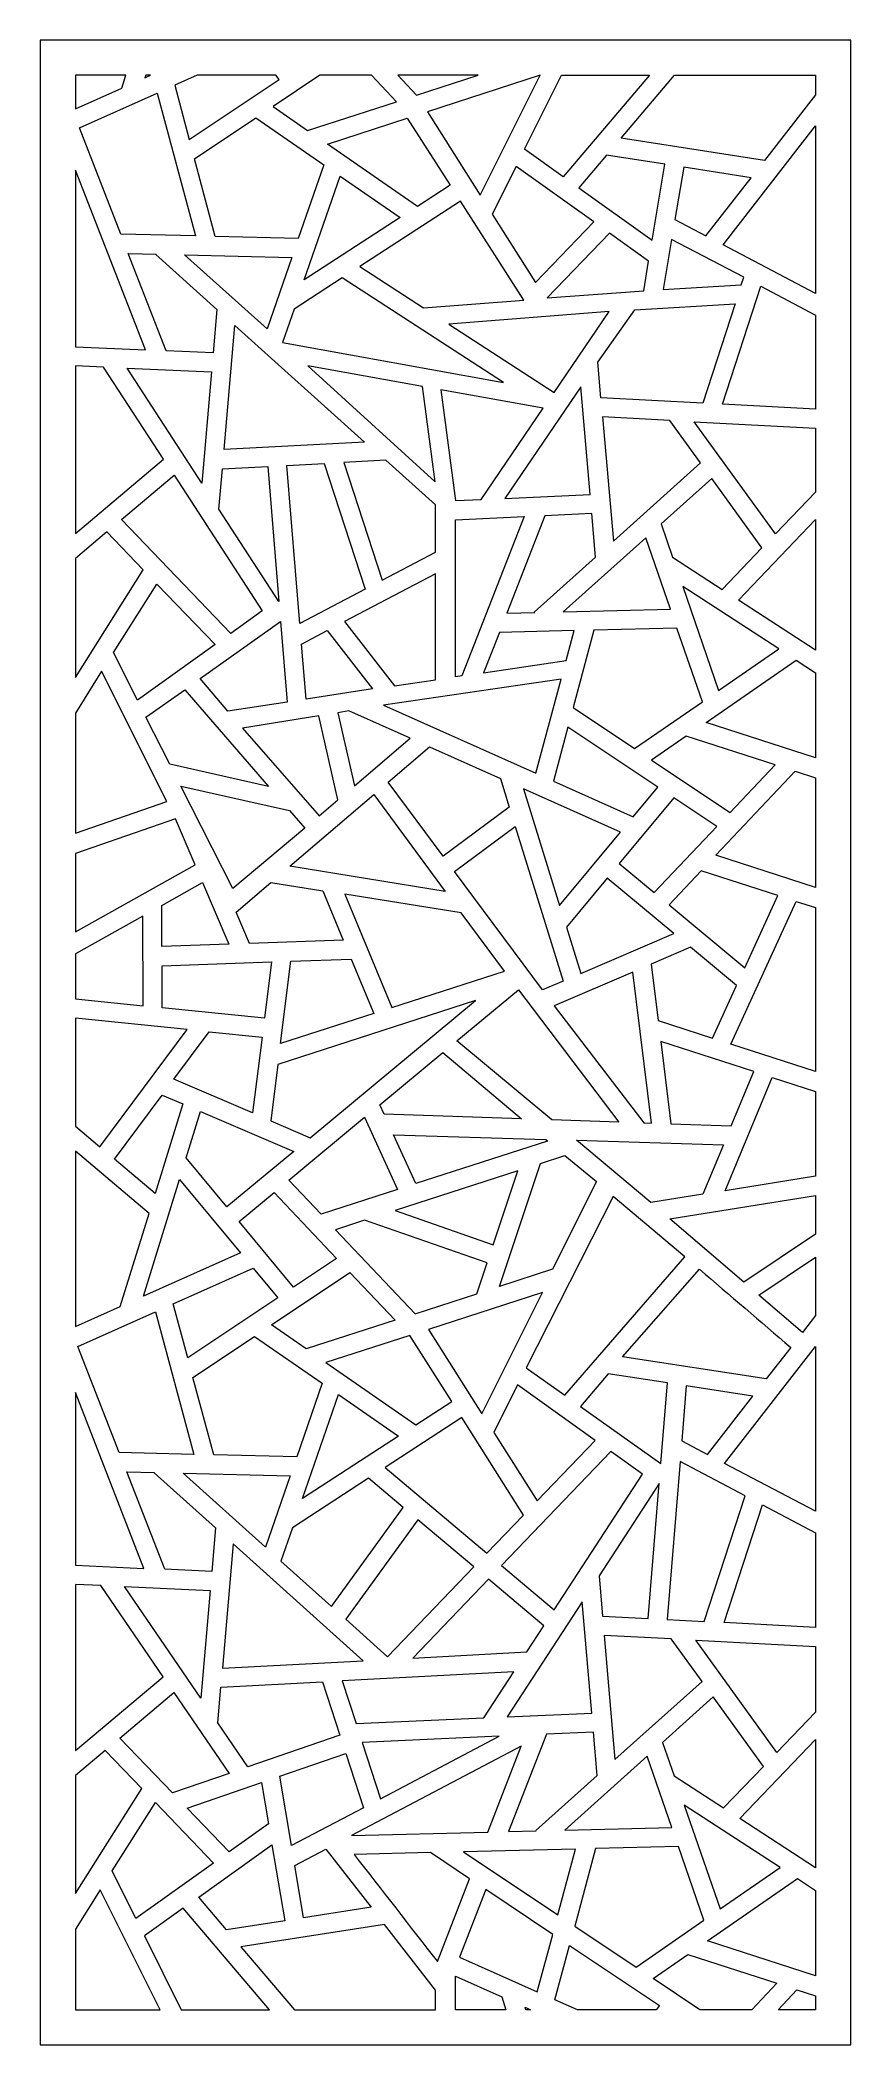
# Model space of a CAD drawing. Header units: centimetres. Extents: x 16 to 23, y -8.6 to 8.7.
import ezdxf

# ---------------------------------------------------------------- set-up
doc = ezdxf.new("R2010")
doc.units = ezdxf.units.CM
doc.header["$MEASUREMENT"] = 0
doc.layers.add('layer 1', color=7, linetype='Continuous')

msp = doc.modelspace()

# ---------------------------------------------------------------- linework, layer by layer
at = {"layer": 'layer 1', "color": 250, "lineweight": 9}
for points, knots in [([(15.99102, 8.68746), (15.99102, 8.68746), (22.99165, 8.68746), (22.99165, 8.68746), (22.99165, 8.68746), (22.99165, 8.68746), (22.99165, -8.63422), (22.99165, -8.63422), (22.99165, -8.63422), (22.99165, -8.63422), (15.99102, -8.63422), (15.99102, -8.63422), (15.99102, -8.63422), (15.99102, -8.63422), (15.99102, 8.68746), (15.99102, 8.68746)], [0, 0, 0, 0, 0.2, 0.2, 0.2, 0.2, 0.4, 0.4, 0.4, 0.4, 0.6, 0.6, 0.6, 0.6, 1, 1, 1, 1]), ([(16.2952, 8.38327), (16.2952, 8.38327), (16.73015, 8.38327), (16.73015, 8.38327), (16.73015, 8.38327), (16.73015, 8.38327), (16.69594, 8.2725), (16.69594, 8.2725), (16.69594, 8.2725), (16.69594, 8.2725), (16.2952, 8.09321), (16.2952, 8.09321), (16.2952, 8.09321), (16.2952, 8.09321), (16.2952, 8.38327), (16.2952, 8.38327)], [0, 0, 0, 0, 0.2, 0.2, 0.2, 0.2, 0.4, 0.4, 0.4, 0.4, 0.6, 0.6, 0.6, 0.6, 1, 1, 1, 1]), ([(16.9026, 8.38327), (16.9026, 8.38327), (16.94348, 8.38327), (16.94348, 8.38327), (16.94348, 8.38327), (16.94348, 8.38327), (16.89605, 8.36206), (16.89605, 8.36206), (16.89605, 8.36206), (16.89605, 8.36206), (16.9026, 8.38327), (16.9026, 8.38327)], [0, 0, 0, 0, 0.25, 0.25, 0.25, 0.25, 0.5, 0.5, 0.5, 0.5, 1, 1, 1, 1]), ([(17.34696, 8.38327), (17.34696, 8.38327), (18.02635, 8.38327), (18.02635, 8.38327), (18.02635, 8.38327), (18.02635, 8.38327), (18.05574, 8.3478), (18.05574, 8.3478), (18.05574, 8.3478), (18.05574, 8.3478), (17.27912, 7.8288), (17.27912, 7.8288), (17.27912, 7.8288), (17.27912, 7.8288), (17.15357, 8.29675), (17.15357, 8.29675), (17.15357, 8.29675), (17.15357, 8.29675), (17.34696, 8.38327), (17.34696, 8.38327)], [0, 0, 0, 0, 0.16666667, 0.16666667, 0.16666667, 0.16666667, 0.33333333, 0.33333333, 0.33333333, 0.33333333, 0.5, 0.5, 0.5, 0.5, 0.66666667, 0.66666667, 0.66666667, 0.66666667, 1, 1, 1, 1]), ([(18.40521, 8.38327), (18.40521, 8.38327), (18.85301, 8.38327), (18.85301, 8.38327), (18.85301, 8.38327), (18.85301, 8.38327), (19.06866, 8.1552), (19.06866, 8.1552), (19.06866, 8.1552), (19.06866, 8.1552), (18.30096, 7.90678), (18.30096, 7.90678), (18.30096, 7.90678), (18.30096, 7.90678), (18.00188, 8.11375), (18.00188, 8.11375), (18.00188, 8.11375), (18.00188, 8.11375), (18.40521, 8.38327), (18.40521, 8.38327)], [0, 0, 0, 0, 0.16666667, 0.16666667, 0.16666667, 0.16666667, 0.33333333, 0.33333333, 0.33333333, 0.33333333, 0.5, 0.5, 0.5, 0.5, 0.66666667, 0.66666667, 0.66666667, 0.66666667, 1, 1, 1, 1]), ([(19.77447, 8.38327), (19.77447, 8.38327), (19.24223, 8.21137), (19.24223, 8.21137), (19.24223, 8.21137), (19.24223, 8.21137), (19.07968, 8.38327), (19.07968, 8.38327), (19.07968, 8.38327), (19.07968, 8.38327), (19.77447, 8.38327), (19.77447, 8.38327)], [0, 0, 0, 0, 0.25, 0.25, 0.25, 0.25, 0.5, 0.5, 0.5, 0.5, 1, 1, 1, 1]), ([(19.33615, 8.06848), (19.33615, 8.06848), (20.30906, 8.38327), (20.30906, 8.38327), (20.30906, 8.38327), (20.30906, 8.38327), (19.79183, 7.34656), (19.79183, 7.34656), (19.79183, 7.34656), (19.79183, 7.34656), (19.33615, 8.06848), (19.33615, 8.06848)], [0, 0, 0, 0, 0.25, 0.25, 0.25, 0.25, 0.5, 0.5, 0.5, 0.5, 1, 1, 1, 1]), ([(21.2536, 8.38327), (21.2536, 8.38327), (20.49306, 8.38327), (20.49306, 8.38327), (20.49306, 8.38327), (20.49306, 8.38327), (20.17444, 7.74464), (20.17444, 7.74464), (20.17444, 7.74464), (20.17444, 7.74464), (20.5083, 7.50645), (20.5083, 7.50645), (20.5083, 7.50645), (20.5083, 7.50645), (21.2536, 8.38327), (21.2536, 8.38327)], [0, 0, 0, 0, 0.2, 0.2, 0.2, 0.2, 0.4, 0.4, 0.4, 0.4, 0.6, 0.6, 0.6, 0.6, 1, 1, 1, 1]), ([(22.68747, 8.21369), (22.68747, 8.21369), (22.68747, 8.38327), (22.68747, 8.38327), (22.68747, 8.38327), (22.68747, 8.38327), (21.4697, 8.38327), (21.4697, 8.38327), (21.4697, 8.38327), (21.4697, 8.38327), (21.00749, 7.83951), (21.00749, 7.83951), (21.00749, 7.83951), (21.00749, 7.83951), (22.24703, 7.6474), (22.24703, 7.6474), (22.24703, 7.6474), (22.24703, 7.6474), (22.68747, 8.21369), (22.68747, 8.21369)], [0, 0, 0, 0, 0.16666667, 0.16666667, 0.16666667, 0.16666667, 0.33333333, 0.33333333, 0.33333333, 0.33333333, 0.5, 0.5, 0.5, 0.5, 0.66666667, 0.66666667, 0.66666667, 0.66666667, 1, 1, 1, 1]), ([(16.68702, 7.01125), (16.68702, 7.01125), (17.33229, 6.9954), (17.33229, 6.9954), (17.33229, 6.9954), (17.33229, 6.9954), (17.00141, 8.22866), (17.00141, 8.22866), (17.00141, 8.22866), (17.00141, 8.22866), (16.32965, 7.92809), (16.32965, 7.92809), (16.32965, 7.92809), (16.32965, 7.92809), (16.68702, 7.01125), (16.68702, 7.01125)], [0, 0, 0, 0, 0.2, 0.2, 0.2, 0.2, 0.4, 0.4, 0.4, 0.4, 0.6, 0.6, 0.6, 0.6, 1, 1, 1, 1]), ([(17.50385, 6.99118), (17.50385, 6.99118), (18.22024, 6.97358), (18.22024, 6.97358), (18.22024, 6.97358), (18.22024, 6.97358), (18.44001, 7.61018), (18.44001, 7.61018), (18.44001, 7.61018), (18.44001, 7.61018), (17.85458, 8.01531), (17.85458, 8.01531), (17.85458, 8.01531), (17.85458, 8.01531), (17.32418, 7.66086), (17.32418, 7.66086), (17.32418, 7.66086), (17.32418, 7.66086), (17.50385, 6.99118), (17.50385, 6.99118)], [0, 0, 0, 0, 0.16666667, 0.16666667, 0.16666667, 0.16666667, 0.33333333, 0.33333333, 0.33333333, 0.33333333, 0.5, 0.5, 0.5, 0.5, 0.66666667, 0.66666667, 0.66666667, 0.66666667, 1, 1, 1, 1]), ([(19.16088, 8.01176), (19.16088, 8.01176), (18.47156, 7.78873), (18.47156, 7.78873), (18.47156, 7.78873), (18.47156, 7.78873), (19.24856, 7.25102), (19.24856, 7.25102), (19.24856, 7.25102), (19.24856, 7.25102), (19.53179, 7.43476), (19.53179, 7.43476), (19.53179, 7.43476), (19.53179, 7.43476), (19.16088, 8.01176), (19.16088, 8.01176)], [0, 0, 0, 0, 0.2, 0.2, 0.2, 0.2, 0.4, 0.4, 0.4, 0.4, 0.6, 0.6, 0.6, 0.6, 1, 1, 1, 1]), ([(22.68747, 6.49681), (22.68747, 6.49681), (22.68747, 7.94557), (22.68747, 7.94557), (22.68747, 7.94557), (22.68747, 7.94557), (21.88813, 6.91783), (21.88813, 6.91783), (21.88813, 6.91783), (21.88813, 6.91783), (22.68747, 6.49681), (22.68747, 6.49681)], [0, 0, 0, 0, 0.25, 0.25, 0.25, 0.25, 0.5, 0.5, 0.5, 0.5, 1, 1, 1, 1]), ([(21.27566, 6.95903), (21.27566, 6.95903), (20.64283, 7.41049), (20.64283, 7.41049), (20.64283, 7.41049), (20.64283, 7.41049), (20.88238, 7.69232), (20.88238, 7.69232), (20.88238, 7.69232), (20.88238, 7.69232), (21.38552, 7.61434), (21.38552, 7.61434), (21.38552, 7.61434), (21.38552, 7.61434), (21.27566, 6.95903), (21.27566, 6.95903)], [0, 0, 0, 0, 0.2, 0.2, 0.2, 0.2, 0.4, 0.4, 0.4, 0.4, 0.6, 0.6, 0.6, 0.6, 1, 1, 1, 1]), ([(16.2952, 6.03797), (16.2952, 6.03797), (16.2952, 7.56313), (16.2952, 7.56313), (16.2952, 7.56313), (16.2952, 7.56313), (16.90029, 6.0108), (16.90029, 6.0108), (16.90029, 6.0108), (16.90029, 6.0108), (16.2952, 6.03797), (16.2952, 6.03797)], [0, 0, 0, 0, 0.25, 0.25, 0.25, 0.25, 0.5, 0.5, 0.5, 0.5, 1, 1, 1, 1]), ([(18.58057, 7.51292), (18.58057, 7.51292), (18.2707, 6.61537), (18.2707, 6.61537), (18.2707, 6.61537), (18.2707, 6.61537), (19.09927, 7.15398), (19.09927, 7.15398), (19.09927, 7.15398), (19.09927, 7.15398), (18.58057, 7.51292), (18.58057, 7.51292)], [0, 0, 0, 0, 0.25, 0.25, 0.25, 0.25, 0.5, 0.5, 0.5, 0.5, 1, 1, 1, 1]), ([(20.26884, 6.59324), (20.26884, 6.59324), (19.89474, 7.18402), (19.89474, 7.18402), (19.89474, 7.18402), (19.89474, 7.18402), (20.10009, 7.59561), (20.10009, 7.59561), (20.10009, 7.59561), (20.10009, 7.59561), (20.77121, 7.11684), (20.77121, 7.11684), (20.77121, 7.11684), (20.77121, 7.11684), (20.26884, 6.59324), (20.26884, 6.59324)], [0, 0, 0, 0, 0.2, 0.2, 0.2, 0.2, 0.4, 0.4, 0.4, 0.4, 0.6, 0.6, 0.6, 0.6, 1, 1, 1, 1]), ([(21.5482, 7.58913), (21.5482, 7.58913), (22.13142, 7.49874), (22.13142, 7.49874), (22.13142, 7.49874), (22.13142, 7.49874), (21.7402, 6.99574), (21.7402, 6.99574), (21.7402, 6.99574), (21.7402, 6.99574), (21.47237, 7.1368), (21.47237, 7.1368), (21.47237, 7.1368), (21.47237, 7.1368), (21.5482, 7.58913), (21.5482, 7.58913)], [0, 0, 0, 0, 0.2, 0.2, 0.2, 0.2, 0.4, 0.4, 0.4, 0.4, 0.6, 0.6, 0.6, 0.6, 1, 1, 1, 1]), ([(19.30175, 6.37391), (19.30175, 6.37391), (18.75087, 6.73118), (18.75087, 6.73118), (18.75087, 6.73118), (18.75087, 6.73118), (19.62212, 7.29611), (19.62212, 7.29611), (19.62212, 7.29611), (19.62212, 7.29611), (20.1687, 6.44089), (20.1687, 6.44089), (20.1687, 6.44089), (20.1687, 6.44089), (19.30175, 6.37391), (19.30175, 6.37391)], [0, 0, 0, 0, 0.2, 0.2, 0.2, 0.2, 0.4, 0.4, 0.4, 0.4, 0.6, 0.6, 0.6, 0.6, 1, 1, 1, 1]), ([(20.90668, 7.0202), (20.90668, 7.0202), (21.24541, 6.77855), (21.24541, 6.77855), (21.24541, 6.77855), (21.24541, 6.77855), (21.20325, 6.52175), (21.20325, 6.52175), (21.20325, 6.52175), (21.20325, 6.52175), (20.36786, 6.45999), (20.36786, 6.45999), (20.36786, 6.45999), (20.36786, 6.45999), (20.90668, 7.0202), (20.90668, 7.0202)], [0, 0, 0, 0, 0.2, 0.2, 0.2, 0.2, 0.4, 0.4, 0.4, 0.4, 0.6, 0.6, 0.6, 0.6, 1, 1, 1, 1]), ([(21.44371, 6.96589), (21.44371, 6.96589), (22.06643, 6.63791), (22.06643, 6.63791), (22.06643, 6.63791), (22.06643, 6.63791), (22.04527, 6.57289), (22.04527, 6.57289), (22.04527, 6.57289), (22.04527, 6.57289), (21.37096, 6.53193), (21.37096, 6.53193), (21.37096, 6.53193), (21.37096, 6.53193), (21.44371, 6.96589), (21.44371, 6.96589)], [0, 0, 0, 0, 0.2, 0.2, 0.2, 0.2, 0.4, 0.4, 0.4, 0.4, 0.6, 0.6, 0.6, 0.6, 1, 1, 1, 1]), ([(17.08013, 6.00273), (17.08013, 6.00273), (17.48587, 5.98451), (17.48587, 5.98451), (17.48587, 5.98451), (17.48587, 5.98451), (17.51829, 6.35998), (17.51829, 6.35998), (17.51829, 6.35998), (17.51829, 6.35998), (16.98888, 6.83558), (16.98888, 6.83558), (16.98888, 6.83558), (16.98888, 6.83558), (16.99214, 6.83895), (16.99214, 6.83895), (16.99214, 6.83895), (16.99214, 6.83895), (16.75188, 6.84486), (16.75188, 6.84486), (16.75188, 6.84486), (16.75188, 6.84486), (17.08013, 6.00273), (17.08013, 6.00273)], [0, 0, 0, 0, 0.14285714, 0.14285714, 0.14285714, 0.14285714, 0.28571429, 0.28571429, 0.28571429, 0.28571429, 0.42857143, 0.42857143, 0.42857143, 0.42857143, 0.57142857, 0.57142857, 0.57142857, 0.57142857, 0.71428571, 0.71428571, 0.71428571, 0.71428571, 1, 1, 1, 1]), ([(17.23835, 6.83291), (17.23835, 6.83291), (17.95074, 6.19295), (17.95074, 6.19295), (17.95074, 6.19295), (17.95074, 6.19295), (18.16382, 6.81017), (18.16382, 6.81017), (18.16382, 6.81017), (18.16382, 6.81017), (17.23835, 6.83291), (17.23835, 6.83291)], [0, 0, 0, 0, 0.25, 0.25, 0.25, 0.25, 0.5, 0.5, 0.5, 0.5, 1, 1, 1, 1]), ([(18.08365, 6.07355), (18.08365, 6.07355), (18.08365, 6.07355), (18.08365, 6.07355), (18.08365, 6.07355), (18.08365, 6.07355), (18.18332, 6.36224), (18.18332, 6.36224), (18.18332, 6.36224), (18.18332, 6.36224), (18.59811, 6.63307), (18.59811, 6.63307), (18.59811, 6.63307), (18.59811, 6.63307), (19.99074, 5.72991), (19.99074, 5.72991), (19.99074, 5.72991), (19.99074, 5.72991), (18.08365, 6.07356), (18.08365, 6.07356), (18.08365, 6.07356), (18.08365, 6.07356), (18.08365, 6.07355), (18.08365, 6.07355)], [0, 0, 0, 0, 0.14285714, 0.14285714, 0.14285714, 0.14285714, 0.28571429, 0.28571429, 0.28571429, 0.28571429, 0.42857143, 0.42857143, 0.42857143, 0.42857143, 0.57142857, 0.57142857, 0.57142857, 0.57142857, 0.71428571, 0.71428571, 0.71428571, 0.71428571, 1, 1, 1, 1]), ([(22.68747, 5.49953), (22.68747, 5.49953), (22.68747, 6.31081), (22.68747, 6.31081), (22.68747, 6.31081), (22.68747, 6.31081), (22.21415, 6.56011), (22.21415, 6.56011), (22.21415, 6.56011), (22.21415, 6.56011), (21.88292, 5.54223), (21.88292, 5.54223), (21.88292, 5.54223), (21.88292, 5.54223), (22.68747, 5.49953), (22.68747, 5.49953)], [0, 0, 0, 0, 0.2, 0.2, 0.2, 0.2, 0.4, 0.4, 0.4, 0.4, 0.6, 0.6, 0.6, 0.6, 1, 1, 1, 1]), ([(19.51936, 6.23278), (19.51936, 6.23278), (20.90575, 6.34148), (20.90575, 6.34148), (20.90575, 6.34148), (20.90575, 6.34148), (20.42902, 5.64283), (20.42902, 5.64283), (20.42902, 5.64283), (20.42902, 5.64283), (19.51936, 6.23278), (19.51936, 6.23278)], [0, 0, 0, 0, 0.25, 0.25, 0.25, 0.25, 0.5, 0.5, 0.5, 0.5, 1, 1, 1, 1]), ([(21.99169, 6.40826), (21.99169, 6.40826), (21.12668, 6.35636), (21.12668, 6.35636), (21.12668, 6.35636), (21.12668, 6.35636), (20.80747, 5.90536), (20.80747, 5.90536), (20.80747, 5.90536), (20.80747, 5.90536), (20.83402, 5.59792), (20.83402, 5.59792), (20.83402, 5.59792), (20.83402, 5.59792), (21.71281, 5.55127), (21.71281, 5.55127), (21.71281, 5.55127), (21.71281, 5.55127), (21.99169, 6.40826), (21.99169, 6.40826)], [0, 0, 0, 0, 0.16666667, 0.16666667, 0.16666667, 0.16666667, 0.33333333, 0.33333333, 0.33333333, 0.33333333, 0.5, 0.5, 0.5, 0.5, 0.66666667, 0.66666667, 0.66666667, 0.66666667, 1, 1, 1, 1]), ([(18.7931, 5.21323), (18.7931, 5.21323), (17.6716, 6.22227), (17.6716, 6.22227), (17.6716, 6.22227), (17.6716, 6.22227), (17.57888, 5.14878), (17.57888, 5.14878), (17.57888, 5.14878), (17.57888, 5.14878), (18.7931, 5.21323), (18.7931, 5.21323)], [0, 0, 0, 0, 0.25, 0.25, 0.25, 0.25, 0.5, 0.5, 0.5, 0.5, 1, 1, 1, 1]), ([(16.2952, 4.42503), (16.2952, 4.42503), (16.2952, 5.87319), (16.2952, 5.87319), (16.2952, 5.87319), (16.2952, 5.87319), (16.53946, 5.86223), (16.53946, 5.86223), (16.53946, 5.86223), (16.53946, 5.86223), (17.05665, 5.06668), (17.05665, 5.06668), (17.05665, 5.06668), (17.05665, 5.06668), (16.2952, 4.42503), (16.2952, 4.42503)], [0, 0, 0, 0, 0.2, 0.2, 0.2, 0.2, 0.4, 0.4, 0.4, 0.4, 0.6, 0.6, 0.6, 0.6, 1, 1, 1, 1]), ([(16.7419, 5.85314), (16.7419, 5.85314), (17.3886, 4.85842), (17.3886, 4.85842), (17.3886, 4.85842), (17.3886, 4.85842), (17.47169, 5.82038), (17.47169, 5.82038), (17.47169, 5.82038), (17.47169, 5.82038), (16.7419, 5.85314), (16.7419, 5.85314)], [0, 0, 0, 0, 0.25, 0.25, 0.25, 0.25, 0.5, 0.5, 0.5, 0.5, 1, 1, 1, 1]), ([(19.4016, 4.86954), (19.4016, 4.86954), (18.30398, 5.87227), (18.30398, 5.87227), (18.30398, 5.87227), (18.30398, 5.87227), (19.29135, 5.69436), (19.29135, 5.69436), (19.29135, 5.69436), (19.29135, 5.69436), (19.4016, 4.86954), (19.4016, 4.86954)], [0, 0, 0, 0, 0.25, 0.25, 0.25, 0.25, 0.5, 0.5, 0.5, 0.5, 1, 1, 1, 1]), ([(19.45004, 5.66576), (19.45004, 5.66576), (20.33577, 5.50616), (20.33577, 5.50616), (20.33577, 5.50616), (20.33577, 5.50616), (19.79814, 4.71825), (19.79814, 4.71825), (19.79814, 4.71825), (19.79814, 4.71825), (19.57801, 4.70837), (19.57801, 4.70837), (19.57801, 4.70837), (19.57801, 4.70837), (19.45004, 5.66576), (19.45004, 5.66576)], [0, 0, 0, 0, 0.2, 0.2, 0.2, 0.2, 0.4, 0.4, 0.4, 0.4, 0.6, 0.6, 0.6, 0.6, 1, 1, 1, 1]), ([(20.66084, 5.69046), (20.66084, 5.69046), (20.74115, 4.76059), (20.74115, 4.76059), (20.74115, 4.76059), (20.74115, 4.76059), (20.00375, 4.72749), (20.00375, 4.72749), (20.00375, 4.72749), (20.00375, 4.72749), (20.66084, 5.69046), (20.66084, 5.69046)], [0, 0, 0, 0, 0.25, 0.25, 0.25, 0.25, 0.5, 0.5, 0.5, 0.5, 1, 1, 1, 1]), ([(20.84834, 5.43218), (20.84834, 5.43218), (21.42739, 5.40145), (21.42739, 5.40145), (21.42739, 5.40145), (21.42739, 5.40145), (21.69296, 5.03414), (21.69296, 5.03414), (21.69296, 5.03414), (21.69296, 5.03414), (20.94106, 4.35869), (20.94106, 4.35869), (20.94106, 4.35869), (20.94106, 4.35869), (20.84834, 5.43218), (20.84834, 5.43218)], [0, 0, 0, 0, 0.2, 0.2, 0.2, 0.2, 0.4, 0.4, 0.4, 0.4, 0.6, 0.6, 0.6, 0.6, 1, 1, 1, 1]), ([(22.68747, 4.78291), (22.68747, 4.78291), (22.68747, 5.33456), (22.68747, 5.33456), (22.68747, 5.33456), (22.68747, 5.33456), (21.63856, 5.39024), (21.63856, 5.39024), (21.63856, 5.39024), (21.63856, 5.39024), (22.3397, 4.42045), (22.3397, 4.42045), (22.3397, 4.42045), (22.3397, 4.42045), (22.68747, 4.78291), (22.68747, 4.78291)], [0, 0, 0, 0, 0.2, 0.2, 0.2, 0.2, 0.4, 0.4, 0.4, 0.4, 0.6, 0.6, 0.6, 0.6, 1, 1, 1, 1]), ([(18.12172, 5.01262), (18.12172, 5.01262), (18.23407, 3.64658), (18.23407, 3.64658), (18.23407, 3.64658), (18.23407, 3.64658), (18.79697, 3.94305), (18.79697, 3.94305), (18.79697, 3.94305), (18.79697, 3.94305), (18.44335, 5.02969), (18.44335, 5.02969), (18.44335, 5.02969), (18.44335, 5.02969), (18.12172, 5.01262), (18.12172, 5.01262)], [0, 0, 0, 0, 0.2, 0.2, 0.2, 0.2, 0.4, 0.4, 0.4, 0.4, 0.6, 0.6, 0.6, 0.6, 1, 1, 1, 1]), ([(19.40466, 4.67087), (19.40466, 4.67087), (19.40466, 4.26312), (19.40466, 4.26312), (19.40466, 4.26312), (19.40466, 4.26312), (18.94469, 4.02086), (18.94469, 4.02086), (18.94469, 4.02086), (18.94469, 4.02086), (18.61345, 5.03872), (18.61345, 5.03872), (18.61345, 5.03872), (18.61345, 5.03872), (18.97515, 5.05792), (18.97515, 5.05792), (18.97515, 5.05792), (18.97515, 5.05792), (19.40466, 4.67087), (19.40466, 4.67087)], [0, 0, 0, 0, 0.16666667, 0.16666667, 0.16666667, 0.16666667, 0.33333333, 0.33333333, 0.33333333, 0.33333333, 0.5, 0.5, 0.5, 0.5, 0.66666667, 0.66666667, 0.66666667, 0.66666667, 1, 1, 1, 1]), ([(17.63721, 3.56076), (17.63721, 3.56076), (17.90945, 3.75497), (17.90945, 3.75497), (17.90945, 3.75497), (17.90945, 3.75497), (17.14707, 4.92762), (17.14707, 4.92762), (17.14707, 4.92762), (17.14707, 4.92762), (16.69293, 4.54491), (16.69293, 4.54491), (16.69293, 4.54491), (16.69293, 4.54491), (17.63721, 3.56076), (17.63721, 3.56076)], [0, 0, 0, 0, 0.2, 0.2, 0.2, 0.2, 0.4, 0.4, 0.4, 0.4, 0.6, 0.6, 0.6, 0.6, 1, 1, 1, 1]), ([(18.05316, 3.83623), (18.05316, 3.83623), (17.95713, 5.00388), (17.95713, 5.00388), (17.95713, 5.00388), (17.95713, 5.00388), (17.56456, 4.98305), (17.56456, 4.98305), (17.56456, 4.98305), (17.56456, 4.98305), (17.53443, 4.63412), (17.53443, 4.63412), (17.53443, 4.63412), (17.53443, 4.63412), (18.05316, 3.83623), (18.05316, 3.83623)], [0, 0, 0, 0, 0.2, 0.2, 0.2, 0.2, 0.4, 0.4, 0.4, 0.4, 0.6, 0.6, 0.6, 0.6, 1, 1, 1, 1]), ([(21.8798, 3.94113), (21.8798, 3.94113), (21.45277, 4.21873), (21.45277, 4.21873), (21.45277, 4.21873), (21.45277, 4.21873), (21.35312, 4.50742), (21.35312, 4.50742), (21.35312, 4.50742), (21.35312, 4.50742), (21.79001, 4.89989), (21.79001, 4.89989), (21.79001, 4.89989), (21.79001, 4.89989), (22.22389, 4.29976), (22.22389, 4.29976), (22.22389, 4.29976), (22.22389, 4.29976), (21.8798, 3.94113), (21.8798, 3.94113)], [0, 0, 0, 0, 0.16666667, 0.16666667, 0.16666667, 0.16666667, 0.33333333, 0.33333333, 0.33333333, 0.33333333, 0.5, 0.5, 0.5, 0.5, 0.66666667, 0.66666667, 0.66666667, 0.66666667, 1, 1, 1, 1]), ([(19.63312, 3.19346), (19.63312, 3.19346), (20.16975, 4.57016), (20.16975, 4.57016), (20.16975, 4.57016), (20.16975, 4.57016), (19.57801, 4.5436), (19.57801, 4.5436), (19.57801, 4.5436), (19.57801, 4.5436), (19.57801, 3.18525), (19.57801, 3.18525), (19.57801, 3.18525), (19.57801, 3.18525), (19.63312, 3.19346), (19.63312, 3.19346)], [0, 0, 0, 0, 0.2, 0.2, 0.2, 0.2, 0.4, 0.4, 0.4, 0.4, 0.6, 0.6, 0.6, 0.6, 1, 1, 1, 1]), ([(20.75532, 4.59645), (20.75532, 4.59645), (20.78776, 4.22098), (20.78776, 4.22098), (20.78776, 4.22098), (20.78776, 4.22098), (20.25834, 3.74538), (20.25834, 3.74538), (20.25834, 3.74538), (20.25834, 3.74538), (20.2616, 3.742), (20.2616, 3.742), (20.2616, 3.742), (20.2616, 3.742), (20.02134, 3.7361), (20.02134, 3.7361), (20.02134, 3.7361), (20.02134, 3.7361), (20.3496, 4.57823), (20.3496, 4.57823), (20.3496, 4.57823), (20.3496, 4.57823), (20.75532, 4.59645), (20.75532, 4.59645)], [0, 0, 0, 0, 0.14285714, 0.14285714, 0.14285714, 0.14285714, 0.28571429, 0.28571429, 0.28571429, 0.28571429, 0.42857143, 0.42857143, 0.42857143, 0.42857143, 0.57142857, 0.57142857, 0.57142857, 0.57142857, 0.71428571, 0.71428571, 0.71428571, 0.71428571, 1, 1, 1, 1]), ([(22.68747, 3.41611), (22.68747, 3.41611), (22.68747, 4.54508), (22.68747, 4.54508), (22.68747, 4.54508), (22.68747, 4.54508), (22.02033, 3.84979), (22.02033, 3.84979), (22.02033, 3.84979), (22.02033, 3.84979), (22.68747, 3.41611), (22.68747, 3.41611)], [0, 0, 0, 0, 0.25, 0.25, 0.25, 0.25, 0.5, 0.5, 0.5, 0.5, 1, 1, 1, 1]), ([(16.2952, 3.18106), (16.2952, 3.18106), (16.2952, 4.20976), (16.2952, 4.20976), (16.2952, 4.20976), (16.2952, 4.20976), (16.56676, 4.4386), (16.56676, 4.4386), (16.56676, 4.4386), (16.56676, 4.4386), (16.88205, 4.11), (16.88205, 4.11), (16.88205, 4.11), (16.88205, 4.11), (16.2952, 3.18106), (16.2952, 3.18106)], [0, 0, 0, 0, 0.2, 0.2, 0.2, 0.2, 0.4, 0.4, 0.4, 0.4, 0.6, 0.6, 0.6, 0.6, 1, 1, 1, 1]), ([(21.2202, 4.38801), (21.2202, 4.38801), (21.43328, 3.7708), (21.43328, 3.7708), (21.43328, 3.7708), (21.43328, 3.7708), (20.50782, 3.74806), (20.50782, 3.74806), (20.50782, 3.74806), (20.50782, 3.74806), (21.2202, 4.38801), (21.2202, 4.38801)], [0, 0, 0, 0, 0.25, 0.25, 0.25, 0.25, 0.5, 0.5, 0.5, 0.5, 1, 1, 1, 1]), ([(16.99937, 3.98772), (16.99937, 3.98772), (16.62528, 3.39693), (16.62528, 3.39693), (16.62528, 3.39693), (16.62528, 3.39693), (16.83063, 2.98535), (16.83063, 2.98535), (16.83063, 2.98535), (16.83063, 2.98535), (17.50175, 3.46412), (17.50175, 3.46412), (17.50175, 3.46412), (17.50175, 3.46412), (16.99937, 3.98772), (16.99937, 3.98772)], [0, 0, 0, 0, 0.2, 0.2, 0.2, 0.2, 0.4, 0.4, 0.4, 0.4, 0.6, 0.6, 0.6, 0.6, 1, 1, 1, 1]), ([(19.40466, 4.07712), (19.40466, 4.07712), (19.40466, 3.1595), (19.40466, 3.1595), (19.40466, 3.1595), (19.40466, 3.1595), (19.05129, 3.10689), (19.05129, 3.10689), (19.05129, 3.10689), (19.05129, 3.10689), (18.61867, 3.66314), (18.61867, 3.66314), (18.61867, 3.66314), (18.61867, 3.66314), (19.40466, 4.07712), (19.40466, 4.07712)], [0, 0, 0, 0, 0.2, 0.2, 0.2, 0.2, 0.4, 0.4, 0.4, 0.4, 0.6, 0.6, 0.6, 0.6, 1, 1, 1, 1]), ([(21.54016, 3.9656), (21.54016, 3.9656), (22.36873, 3.42699), (22.36873, 3.42699), (22.36873, 3.42699), (22.36873, 3.42699), (21.85003, 3.06804), (21.85003, 3.06804), (21.85003, 3.06804), (21.85003, 3.06804), (21.54016, 3.9656), (21.54016, 3.9656)], [0, 0, 0, 0, 0.25, 0.25, 0.25, 0.25, 0.5, 0.5, 0.5, 0.5, 1, 1, 1, 1]), ([(18.12458, 2.96794), (18.12458, 2.96794), (18.06721, 3.66545), (18.06721, 3.66545), (18.06721, 3.66545), (18.06721, 3.66545), (17.37336, 3.17047), (17.37336, 3.17047), (17.37336, 3.17047), (17.37336, 3.17047), (17.61292, 2.88864), (17.61292, 2.88864), (17.61292, 2.88864), (17.61292, 2.88864), (18.12458, 2.96794), (18.12458, 2.96794)], [0, 0, 0, 0, 0.2, 0.2, 0.2, 0.2, 0.4, 0.4, 0.4, 0.4, 0.6, 0.6, 0.6, 0.6, 1, 1, 1, 1]), ([(18.24874, 3.46831), (18.24874, 3.46831), (18.28781, 2.99324), (18.28781, 2.99324), (18.28781, 2.99324), (18.28781, 2.99324), (18.86195, 3.08222), (18.86195, 3.08222), (18.86195, 3.08222), (18.86195, 3.08222), (18.47074, 3.58523), (18.47074, 3.58523), (18.47074, 3.58523), (18.47074, 3.58523), (18.24874, 3.46831), (18.24874, 3.46831)], [0, 0, 0, 0, 0.2, 0.2, 0.2, 0.2, 0.4, 0.4, 0.4, 0.4, 0.6, 0.6, 0.6, 0.6, 1, 1, 1, 1]), ([(20.60175, 3.58556), (20.60175, 3.58556), (20.53248, 3.32739), (20.53248, 3.32739), (20.53248, 3.32739), (20.53248, 3.32739), (19.82072, 3.22144), (19.82072, 3.22144), (19.82072, 3.22144), (19.82072, 3.22144), (19.95648, 3.56971), (19.95648, 3.56971), (19.95648, 3.56971), (19.95648, 3.56971), (20.60175, 3.58556), (20.60175, 3.58556)], [0, 0, 0, 0, 0.2, 0.2, 0.2, 0.2, 0.4, 0.4, 0.4, 0.4, 0.6, 0.6, 0.6, 0.6, 1, 1, 1, 1]), ([(21.48969, 3.60738), (21.48969, 3.60738), (21.70947, 2.97078), (21.70947, 2.97078), (21.70947, 2.97078), (21.70947, 2.97078), (21.12404, 2.56565), (21.12404, 2.56565), (21.12404, 2.56565), (21.12404, 2.56565), (20.59364, 2.9201), (20.59364, 2.9201), (20.59364, 2.9201), (20.59364, 2.9201), (20.77331, 3.58978), (20.77331, 3.58978), (20.77331, 3.58978), (20.77331, 3.58978), (21.48969, 3.60738), (21.48969, 3.60738)], [0, 0, 0, 0, 0.16666667, 0.16666667, 0.16666667, 0.16666667, 0.33333333, 0.33333333, 0.33333333, 0.33333333, 0.5, 0.5, 0.5, 0.5, 0.66666667, 0.66666667, 0.66666667, 0.66666667, 1, 1, 1, 1]), ([(22.68747, 2.48598), (22.68747, 2.48598), (22.68747, 3.21979), (22.68747, 3.21979), (22.68747, 3.21979), (22.68747, 3.21979), (22.51803, 3.32993), (22.51803, 3.32993), (22.51803, 3.32993), (22.51803, 3.32993), (21.74101, 2.79224), (21.74101, 2.79224), (21.74101, 2.79224), (21.74101, 2.79224), (22.68747, 2.48598), (22.68747, 2.48598)], [0, 0, 0, 0, 0.2, 0.2, 0.2, 0.2, 0.4, 0.4, 0.4, 0.4, 0.6, 0.6, 0.6, 0.6, 1, 1, 1, 1]), ([(16.2952, 1.83514), (16.2952, 1.83514), (16.2952, 2.87328), (16.2952, 2.87328), (16.2952, 2.87328), (16.2952, 2.87328), (16.52236, 3.23442), (16.52236, 3.23442), (16.52236, 3.23442), (16.52236, 3.23442), (17.08421, 2.10827), (17.08421, 2.10827), (17.08421, 2.10827), (17.08421, 2.10827), (16.2952, 1.83514), (16.2952, 1.83514)], [0, 0, 0, 0, 0.2, 0.2, 0.2, 0.2, 0.4, 0.4, 0.4, 0.4, 0.6, 0.6, 0.6, 0.6, 1, 1, 1, 1]), ([(18.95648, 2.9404), (18.95648, 2.9404), (20.48924, 3.16622), (20.48924, 3.16622), (20.48924, 3.16622), (20.48924, 3.16622), (20.27087, 2.3523), (20.27087, 2.3523), (20.27087, 2.3523), (20.27087, 2.3523), (18.95648, 2.9404), (18.95648, 2.9404)], [0, 0, 0, 0, 0.25, 0.25, 0.25, 0.25, 0.5, 0.5, 0.5, 0.5, 1, 1, 1, 1]), ([(17.96304, 2.23913), (17.96304, 2.23913), (17.23925, 3.0748), (17.23925, 3.0748), (17.23925, 3.0748), (17.23925, 3.0748), (16.90498, 2.83632), (16.90498, 2.83632), (16.90498, 2.83632), (16.90498, 2.83632), (17.11071, 2.43074), (17.11071, 2.43074), (17.11071, 2.43074), (17.11071, 2.43074), (17.96304, 2.23913), (17.96304, 2.23913)], [0, 0, 0, 0, 0.2, 0.2, 0.2, 0.2, 0.4, 0.4, 0.4, 0.4, 0.6, 0.6, 0.6, 0.6, 1, 1, 1, 1]), ([(18.56227, 2.12242), (18.56227, 2.12242), (18.40058, 1.98454), (18.40058, 1.98454), (18.40058, 1.98454), (18.40058, 1.98454), (17.73803, 2.74147), (17.73803, 2.74147), (17.73803, 2.74147), (17.73803, 2.74147), (18.39814, 2.84923), (18.39814, 2.84923), (18.39814, 2.84923), (18.39814, 2.84923), (18.56227, 2.12242), (18.56227, 2.12242)], [0, 0, 0, 0, 0.2, 0.2, 0.2, 0.2, 0.4, 0.4, 0.4, 0.4, 0.6, 0.6, 0.6, 0.6, 1, 1, 1, 1]), ([(19.18685, 2.65502), (19.18685, 2.65502), (18.70561, 2.24466), (18.70561, 2.24466), (18.70561, 2.24466), (18.70561, 2.24466), (18.56109, 2.87584), (18.56109, 2.87584), (18.56109, 2.87584), (18.56109, 2.87584), (18.65597, 2.89134), (18.65597, 2.89134), (18.65597, 2.89134), (18.65597, 2.89134), (19.18685, 2.65502), (19.18685, 2.65502)], [0, 0, 0, 0, 0.2, 0.2, 0.2, 0.2, 0.4, 0.4, 0.4, 0.4, 0.6, 0.6, 0.6, 0.6, 1, 1, 1, 1]), ([(21.32522, 2.23316), (21.32522, 2.23316), (21.112, 1.97595), (21.112, 1.97595), (21.112, 1.97595), (21.112, 1.97595), (20.42303, 2.28422), (20.42303, 2.28422), (20.42303, 2.28422), (20.42303, 2.28422), (20.54858, 2.75216), (20.54858, 2.75216), (20.54858, 2.75216), (20.54858, 2.75216), (21.32522, 2.23316), (21.32522, 2.23316)], [0, 0, 0, 0, 0.2, 0.2, 0.2, 0.2, 0.4, 0.4, 0.4, 0.4, 0.6, 0.6, 0.6, 0.6, 1, 1, 1, 1]), ([(21.9491, 2.01431), (21.9491, 2.01431), (21.27134, 2.46722), (21.27134, 2.46722), (21.27134, 2.46722), (21.27134, 2.46722), (21.57042, 2.67417), (21.57042, 2.67417), (21.57042, 2.67417), (21.57042, 2.67417), (22.33813, 2.42576), (22.33813, 2.42576), (22.33813, 2.42576), (22.33813, 2.42576), (21.9491, 2.01431), (21.9491, 2.01431)], [0, 0, 0, 0, 0.2, 0.2, 0.2, 0.2, 0.4, 0.4, 0.4, 0.4, 0.6, 0.6, 0.6, 0.6, 1, 1, 1, 1]), ([(20.04206, 2.06022), (20.04206, 2.06022), (19.9654, 2.30845), (19.9654, 2.30845), (19.9654, 2.30845), (19.9654, 2.30845), (19.35411, 2.58057), (19.35411, 2.58057), (19.35411, 2.58057), (19.35411, 2.58057), (18.99743, 2.27595), (18.99743, 2.27595), (18.99743, 2.27595), (18.99743, 2.27595), (19.47057, 1.63534), (19.47057, 1.63534), (19.47057, 1.63534), (19.47057, 1.63534), (20.04206, 2.06022), (20.04206, 2.06022)], [0, 0, 0, 0, 0.16666667, 0.16666667, 0.16666667, 0.16666667, 0.33333333, 0.33333333, 0.33333333, 0.33333333, 0.5, 0.5, 0.5, 0.5, 0.66666667, 0.66666667, 0.66666667, 0.66666667, 1, 1, 1, 1]), ([(22.68747, 1.36486), (22.68747, 1.36486), (22.68747, 2.31273), (22.68747, 2.31273), (22.68747, 2.31273), (22.68747, 2.31273), (22.51169, 2.3696), (22.51169, 2.3696), (22.51169, 2.3696), (22.51169, 2.3696), (21.82543, 1.64379), (21.82543, 1.64379), (21.82543, 1.64379), (21.82543, 1.64379), (22.68747, 1.36486), (22.68747, 1.36486)], [0, 0, 0, 0, 0.2, 0.2, 0.2, 0.2, 0.4, 0.4, 0.4, 0.4, 0.6, 0.6, 0.6, 0.6, 1, 1, 1, 1]), ([(17.65595, 1.35594), (17.65595, 1.35594), (18.27609, 1.87768), (18.27609, 1.87768), (18.27609, 1.87768), (18.27609, 1.87768), (18.14289, 2.03146), (18.14289, 2.03146), (18.14289, 2.03146), (18.14289, 2.03146), (17.20707, 2.2408), (17.20707, 2.2408), (17.20707, 2.2408), (17.20707, 2.2408), (17.65595, 1.35594), (17.65595, 1.35594)], [0, 0, 0, 0, 0.2, 0.2, 0.2, 0.2, 0.4, 0.4, 0.4, 0.4, 0.6, 0.6, 0.6, 0.6, 1, 1, 1, 1]), ([(18.14676, 1.54944), (18.14676, 1.54944), (19.48989, 1.33225), (19.48989, 1.33225), (19.48989, 1.33225), (19.48989, 1.33225), (18.87203, 2.16886), (18.87203, 2.16886), (18.87203, 2.16886), (18.87203, 2.16886), (18.14676, 1.54944), (18.14676, 1.54944)], [0, 0, 0, 0, 0.25, 0.25, 0.25, 0.25, 0.5, 0.5, 0.5, 0.5, 1, 1, 1, 1]), ([(21.00283, 1.84427), (21.00283, 1.84427), (20.47706, 1.21002), (20.47706, 1.21002), (20.47706, 1.21002), (20.47706, 1.21002), (20.16551, 2.21892), (20.16551, 2.21892), (20.16551, 2.21892), (20.16551, 2.21892), (21.00283, 1.84427), (21.00283, 1.84427)], [0, 0, 0, 0, 0.25, 0.25, 0.25, 0.25, 0.5, 0.5, 0.5, 0.5, 1, 1, 1, 1]), ([(21.29433, 1.32182), (21.29433, 1.32182), (20.99189, 1.57289), (20.99189, 1.57289), (20.99189, 1.57289), (20.99189, 1.57289), (21.46294, 2.14112), (21.46294, 2.14112), (21.46294, 2.14112), (21.46294, 2.14112), (21.83432, 1.89294), (21.83432, 1.89294), (21.83432, 1.89294), (21.83432, 1.89294), (21.29433, 1.32182), (21.29433, 1.32182)], [0, 0, 0, 0, 0.2, 0.2, 0.2, 0.2, 0.4, 0.4, 0.4, 0.4, 0.6, 0.6, 0.6, 0.6, 1, 1, 1, 1]), ([(16.2952, 0.98224), (16.2952, 0.98224), (16.2952, 1.66095), (16.2952, 1.66095), (16.2952, 1.66095), (16.2952, 1.66095), (17.15961, 1.96019), (17.15961, 1.96019), (17.15961, 1.96019), (17.15961, 1.96019), (17.32949, 1.56095), (17.32949, 1.56095), (17.32949, 1.56095), (17.32949, 1.56095), (16.2952, 0.98224), (16.2952, 0.98224)], [0, 0, 0, 0, 0.2, 0.2, 0.2, 0.2, 0.4, 0.4, 0.4, 0.4, 0.6, 0.6, 0.6, 0.6, 1, 1, 1, 1]), ([(20.09354, 1.8935), (20.09354, 1.8935), (19.5683, 1.503), (19.5683, 1.503), (19.5683, 1.503), (19.5683, 1.503), (20.32829, 0.48062), (20.32829, 0.48062), (20.32829, 0.48062), (20.32829, 0.48062), (20.50629, 0.55689), (20.50629, 0.55689), (20.50629, 0.55689), (20.50629, 0.55689), (20.09354, 1.8935), (20.09354, 1.8935)], [0, 0, 0, 0, 0.2, 0.2, 0.2, 0.2, 0.4, 0.4, 0.4, 0.4, 0.6, 0.6, 0.6, 0.6, 1, 1, 1, 1]), ([(17.62138, 0.87501), (17.62138, 0.87501), (17.39439, 1.40843), (17.39439, 1.40843), (17.39439, 1.40843), (17.39439, 1.40843), (17.04152, 1.21098), (17.04152, 1.21098), (17.04152, 1.21098), (17.04152, 1.21098), (17.04298, 0.85481), (17.04298, 0.85481), (17.04298, 0.85481), (17.04298, 0.85481), (17.62138, 0.87501), (17.62138, 0.87501)], [0, 0, 0, 0, 0.2, 0.2, 0.2, 0.2, 0.4, 0.4, 0.4, 0.4, 0.6, 0.6, 0.6, 0.6, 1, 1, 1, 1]), ([(18.43116, 1.33728), (18.43116, 1.33728), (17.98272, 1.40863), (17.98272, 1.40863), (17.98272, 1.40863), (17.98272, 1.40863), (17.68293, 1.15132), (17.68293, 1.15132), (17.68293, 1.15132), (17.68293, 1.15132), (17.79788, 0.88117), (17.79788, 0.88117), (17.79788, 0.88117), (17.79788, 0.88117), (18.609, 0.90949), (18.609, 0.90949), (18.609, 0.90949), (18.609, 0.90949), (18.43116, 1.33728), (18.43116, 1.33728)], [0, 0, 0, 0, 0.16666667, 0.16666667, 0.16666667, 0.16666667, 0.33333333, 0.33333333, 0.33333333, 0.33333333, 0.5, 0.5, 0.5, 0.5, 0.66666667, 0.66666667, 0.66666667, 0.66666667, 1, 1, 1, 1]), ([(20.88676, 1.44608), (20.88676, 1.44608), (21.46372, 0.96714), (21.46372, 0.96714), (21.46372, 0.96714), (21.46372, 0.96714), (20.65859, 0.62216), (20.65859, 0.62216), (20.65859, 0.62216), (20.65859, 0.62216), (20.53515, 1.02192), (20.53515, 1.02192), (20.53515, 1.02192), (20.53515, 1.02192), (20.88676, 1.44608), (20.88676, 1.44608)], [0, 0, 0, 0, 0.2, 0.2, 0.2, 0.2, 0.4, 0.4, 0.4, 0.4, 0.6, 0.6, 0.6, 0.6, 1, 1, 1, 1]), ([(21.69999, 1.51113), (21.69999, 1.51113), (22.36107, 1.29722), (22.36107, 1.29722), (22.36107, 1.29722), (22.36107, 1.29722), (22.07601, 0.67293), (22.07601, 0.67293), (22.07601, 0.67293), (22.07601, 0.67293), (21.42133, 1.21641), (21.42133, 1.21641), (21.42133, 1.21641), (21.42133, 1.21641), (21.69999, 1.51113), (21.69999, 1.51113)], [0, 0, 0, 0, 0.2, 0.2, 0.2, 0.2, 0.4, 0.4, 0.4, 0.4, 0.6, 0.6, 0.6, 0.6, 1, 1, 1, 1]), ([(19.02878, 0.32912), (19.02878, 0.32912), (18.62232, 1.30687), (18.62232, 1.30687), (18.62232, 1.30687), (18.62232, 1.30687), (19.62665, 1.14708), (19.62665, 1.14708), (19.62665, 1.14708), (19.62665, 1.14708), (20.00131, 0.64381), (20.00131, 0.64381), (20.00131, 0.64381), (20.00131, 0.64381), (19.02878, 0.32912), (19.02878, 0.32912)], [0, 0, 0, 0, 0.2, 0.2, 0.2, 0.2, 0.4, 0.4, 0.4, 0.4, 0.6, 0.6, 0.6, 0.6, 1, 1, 1, 1]), ([(22.68747, -0.22425), (22.68747, -0.22425), (22.68747, 1.1916), (22.68747, 1.1916), (22.68747, 1.1916), (22.68747, 1.1916), (22.51884, 1.24616), (22.51884, 1.24616), (22.51884, 1.24616), (22.51884, 1.24616), (21.95556, 0.01258), (21.95556, 0.01258), (21.95556, 0.01258), (21.95556, 0.01258), (22.68747, -0.22425), (22.68747, -0.22425)], [0, 0, 0, 0, 0.2, 0.2, 0.2, 0.2, 0.4, 0.4, 0.4, 0.4, 0.6, 0.6, 0.6, 0.6, 1, 1, 1, 1]), ([(16.2952, 0.40262), (16.2952, 0.40262), (16.2952, 0.7934), (16.2952, 0.7934), (16.2952, 0.7934), (16.2952, 0.7934), (16.87718, 1.11903), (16.87718, 1.11903), (16.87718, 1.11903), (16.87718, 1.11903), (16.88037, 0.34271), (16.88037, 0.34271), (16.88037, 0.34271), (16.88037, 0.34271), (16.2952, 0.40262), (16.2952, 0.40262)], [0, 0, 0, 0, 0.2, 0.2, 0.2, 0.2, 0.4, 0.4, 0.4, 0.4, 0.6, 0.6, 0.6, 0.6, 1, 1, 1, 1]), ([(17.9883, 0.72292), (17.9883, 0.72292), (17.04366, 0.68995), (17.04366, 0.68995), (17.04366, 0.68995), (17.04366, 0.68995), (17.04515, 0.32584), (17.04515, 0.32584), (17.04515, 0.32584), (17.04515, 0.32584), (17.92761, 0.2355), (17.92761, 0.2355), (17.92761, 0.2355), (17.92761, 0.2355), (17.9883, 0.72292), (17.9883, 0.72292)], [0, 0, 0, 0, 0.2, 0.2, 0.2, 0.2, 0.4, 0.4, 0.4, 0.4, 0.6, 0.6, 0.6, 0.6, 1, 1, 1, 1]), ([(18.67657, 0.74695), (18.67657, 0.74695), (18.15508, 0.72874), (18.15508, 0.72874), (18.15508, 0.72874), (18.15508, 0.72874), (18.06656, 0.01776), (18.06656, 0.01776), (18.06656, 0.01776), (18.06656, 0.01776), (18.87143, 0.2782), (18.87143, 0.2782), (18.87143, 0.2782), (18.87143, 0.2782), (18.67657, 0.74695), (18.67657, 0.74695)], [0, 0, 0, 0, 0.2, 0.2, 0.2, 0.2, 0.4, 0.4, 0.4, 0.4, 0.6, 0.6, 0.6, 0.6, 1, 1, 1, 1]), ([(21.79779, 0.06363), (21.79779, 0.06363), (21.32689, 0.21601), (21.32689, 0.21601), (21.32689, 0.21601), (21.32689, 0.21601), (21.26622, 0.70327), (21.26622, 0.70327), (21.26622, 0.70327), (21.26622, 0.70327), (21.60614, 0.84891), (21.60614, 0.84891), (21.60614, 0.84891), (21.60614, 0.84891), (22.00513, 0.51771), (22.00513, 0.51771), (22.00513, 0.51771), (22.00513, 0.51771), (21.79779, 0.06363), (21.79779, 0.06363)], [0, 0, 0, 0, 0.16666667, 0.16666667, 0.16666667, 0.16666667, 0.33333333, 0.33333333, 0.33333333, 0.33333333, 0.5, 0.5, 0.5, 0.5, 0.66666667, 0.66666667, 0.66666667, 0.66666667, 1, 1, 1, 1]), ([(21.27111, -0.66968), (21.27111, -0.66968), (21.2026, -0.66821), (21.2026, -0.66821), (21.2026, -0.66821), (21.2026, -0.66821), (20.42946, 0.34473), (20.42946, 0.34473), (20.42946, 0.34473), (20.42946, 0.34473), (21.10857, 0.63571), (21.10857, 0.63571), (21.10857, 0.63571), (21.10857, 0.63571), (21.27111, -0.66968), (21.27111, -0.66968)], [0, 0, 0, 0, 0.2, 0.2, 0.2, 0.2, 0.4, 0.4, 0.4, 0.4, 0.6, 0.6, 0.6, 0.6, 1, 1, 1, 1]), ([(18.32333, -0.79567), (18.32333, -0.79567), (17.98341, -0.65003), (17.98341, -0.65003), (17.98341, -0.65003), (17.98341, -0.65003), (18.04408, -0.16277), (18.04408, -0.16277), (18.04408, -0.16277), (18.04408, -0.16277), (19.75121, 0.38962), (19.75121, 0.38962), (19.75121, 0.38962), (19.75121, 0.38962), (18.32333, -0.79567), (18.32333, -0.79567)], [0, 0, 0, 0, 0.2, 0.2, 0.2, 0.2, 0.4, 0.4, 0.4, 0.4, 0.6, 0.6, 0.6, 0.6, 1, 1, 1, 1]), ([(20.98916, -0.66102), (20.98916, -0.66102), (20.98915, -0.66102), (20.98915, -0.66102), (20.98915, -0.66102), (20.98915, -0.66102), (20.1216, 0.48264), (20.1216, 0.48264), (20.1216, 0.48264), (20.1216, 0.48264), (20.12145, 0.48285), (20.12145, 0.48285), (20.12145, 0.48285), (20.12145, 0.48285), (20.12143, 0.48288), (20.12143, 0.48288), (20.12143, 0.48288), (20.12143, 0.48288), (19.5902, 0.04191), (19.5902, 0.04191), (19.5902, 0.04191), (19.5902, 0.04191), (19.59023, 0.04189), (19.59023, 0.04189), (19.59023, 0.04189), (19.59023, 0.04189), (19.59045, 0.04172), (19.59045, 0.04172), (19.59045, 0.04172), (19.59045, 0.04172), (20.40959, -0.6415), (20.40959, -0.6415), (20.40959, -0.6415), (20.40959, -0.6415), (20.40959, -0.6415), (20.40959, -0.6415), (20.40959, -0.6415), (20.40959, -0.6415), (20.98916, -0.66102), (20.98916, -0.66102)], [0, 0, 0, 0, 0.09090909, 0.09090909, 0.09090909, 0.09090909, 0.18181818, 0.18181818, 0.18181818, 0.18181818, 0.27272727, 0.27272727, 0.27272727, 0.27272727, 0.36363636, 0.36363636, 0.36363636, 0.36363636, 0.45454545, 0.45454545, 0.45454545, 0.45454545, 0.54545455, 0.54545455, 0.54545455, 0.54545455, 0.63636364, 0.63636364, 0.63636364, 0.63636364, 0.72727273, 0.72727273, 0.72727273, 0.72727273, 0.81818182, 0.81818182, 0.81818182, 0.81818182, 1, 1, 1, 1]), ([(16.2952, -0.69526), (16.2952, -0.69526), (16.2952, 0.23697), (16.2952, 0.23697), (16.2952, 0.23697), (16.2952, 0.23697), (17.26097, 0.1381), (17.26097, 0.1381), (17.26097, 0.1381), (17.26097, 0.1381), (16.50702, -0.87465), (16.50702, -0.87465), (16.50702, -0.87465), (16.50702, -0.87465), (16.2952, -0.69526), (16.2952, -0.69526)], [0, 0, 0, 0, 0.2, 0.2, 0.2, 0.2, 0.4, 0.4, 0.4, 0.4, 0.6, 0.6, 0.6, 0.6, 1, 1, 1, 1]), ([(17.14665, -0.29149), (17.14665, -0.29149), (17.82576, -0.58247), (17.82576, -0.58247), (17.82576, -0.58247), (17.82576, -0.58247), (17.90725, 0.07194), (17.90725, 0.07194), (17.90725, 0.07194), (17.90725, 0.07194), (17.4519, 0.11856), (17.4519, 0.11856), (17.4519, 0.11856), (17.4519, 0.11856), (17.14665, -0.29149), (17.14665, -0.29149)], [0, 0, 0, 0, 0.2, 0.2, 0.2, 0.2, 0.4, 0.4, 0.4, 0.4, 0.6, 0.6, 0.6, 0.6, 1, 1, 1, 1]), ([(21.95938, -0.69371), (21.95938, -0.69371), (21.43789, -0.6755), (21.43789, -0.6755), (21.43789, -0.6755), (21.43789, -0.6755), (21.34936, 0.03548), (21.34936, 0.03548), (21.34936, 0.03548), (21.34936, 0.03548), (22.15423, -0.22496), (22.15423, -0.22496), (22.15423, -0.22496), (22.15423, -0.22496), (21.95938, -0.69371), (21.95938, -0.69371)], [0, 0, 0, 0, 0.2, 0.2, 0.2, 0.2, 0.4, 0.4, 0.4, 0.4, 0.6, 0.6, 0.6, 0.6, 1, 1, 1, 1]), ([(18.92451, -0.51069), (18.92451, -0.51069), (18.9624, -0.59366), (18.9624, -0.59366), (18.9624, -0.59366), (18.9624, -0.59366), (20.14688, -0.63282), (20.14688, -0.63282), (20.14688, -0.63282), (20.14688, -0.63282), (19.46779, -0.05972), (19.46779, -0.05972), (19.46779, -0.05972), (19.46779, -0.05972), (18.92451, -0.51069), (18.92451, -0.51069)], [0, 0, 0, 0, 0.2, 0.2, 0.2, 0.2, 0.4, 0.4, 0.4, 0.4, 0.6, 0.6, 0.6, 0.6, 1, 1, 1, 1]), ([(22.68747, -1.12916), (22.68747, -1.12916), (22.68747, -0.3975), (22.68747, -0.3975), (22.68747, -0.3975), (22.68747, -0.3975), (22.31159, -0.27588), (22.31159, -0.27588), (22.31159, -0.27588), (22.31159, -0.27588), (21.90513, -1.25363), (21.90513, -1.25363), (21.90513, -1.25363), (21.90513, -1.25363), (22.68747, -1.12916), (22.68747, -1.12916)], [0, 0, 0, 0, 0.2, 0.2, 0.2, 0.2, 0.4, 0.4, 0.4, 0.4, 0.6, 0.6, 0.6, 0.6, 1, 1, 1, 1]), ([(17.22348, -0.50365), (17.22348, -0.50365), (17.04548, -0.42738), (17.04548, -0.42738), (17.04548, -0.42738), (17.04548, -0.42738), (16.63305, -0.98139), (16.63305, -0.98139), (16.63305, -0.98139), (16.63305, -0.98139), (16.98413, -1.27873), (16.98413, -1.27873), (16.98413, -1.27873), (16.98413, -1.27873), (17.22348, -0.50365), (17.22348, -0.50365)], [0, 0, 0, 0, 0.2, 0.2, 0.2, 0.2, 0.4, 0.4, 0.4, 0.4, 0.6, 0.6, 0.6, 0.6, 1, 1, 1, 1]), ([(17.60396, -1.39283), (17.60396, -1.39283), (18.18092, -0.91389), (18.18092, -0.91389), (18.18092, -0.91389), (18.18092, -0.91389), (17.37578, -0.56891), (17.37578, -0.56891), (17.37578, -0.56891), (17.37578, -0.56891), (17.25234, -0.96867), (17.25234, -0.96867), (17.25234, -0.96867), (17.25234, -0.96867), (17.60396, -1.39283), (17.60396, -1.39283)], [0, 0, 0, 0, 0.2, 0.2, 0.2, 0.2, 0.4, 0.4, 0.4, 0.4, 0.6, 0.6, 0.6, 0.6, 1, 1, 1, 1]), ([(18.41719, -1.45789), (18.41719, -1.45789), (19.07826, -1.24398), (19.07826, -1.24398), (19.07826, -1.24398), (19.07826, -1.24398), (18.7932, -0.6197), (18.7932, -0.6197), (18.7932, -0.6197), (18.7932, -0.6197), (18.13852, -1.16317), (18.13852, -1.16317), (18.13852, -1.16317), (18.13852, -1.16317), (18.41719, -1.45789), (18.41719, -1.45789)], [0, 0, 0, 0, 0.2, 0.2, 0.2, 0.2, 0.4, 0.4, 0.4, 0.4, 0.6, 0.6, 0.6, 0.6, 1, 1, 1, 1]), ([(19.04353, -0.77137), (19.04353, -0.77137), (19.23604, -1.19292), (19.23604, -1.19292), (19.23604, -1.19292), (19.23604, -1.19292), (20.37095, -0.82568), (20.37095, -0.82568), (20.37095, -0.82568), (20.37095, -0.82568), (20.37437, -0.82479), (20.37437, -0.82479), (20.37437, -0.82479), (20.37437, -0.82479), (20.35745, -0.81052), (20.35745, -0.81052), (20.35745, -0.81052), (20.35745, -0.81052), (19.04353, -0.77137), (19.04353, -0.77137)], [0, 0, 0, 0, 0.16666667, 0.16666667, 0.16666667, 0.16666667, 0.33333333, 0.33333333, 0.33333333, 0.33333333, 0.5, 0.5, 0.5, 0.5, 0.66666667, 0.66666667, 0.66666667, 0.66666667, 1, 1, 1, 1]), ([(20.62169, -0.81839), (20.62169, -0.81839), (21.26552, -1.35539), (21.26552, -1.35539), (21.26552, -1.35539), (21.26552, -1.35539), (21.71397, -1.28404), (21.71397, -1.28404), (21.71397, -1.28404), (21.71397, -1.28404), (21.89181, -0.85624), (21.89181, -0.85624), (21.89181, -0.85624), (21.89181, -0.85624), (20.62169, -0.81839), (20.62169, -0.81839)], [0, 0, 0, 0, 0.2, 0.2, 0.2, 0.2, 0.4, 0.4, 0.4, 0.4, 0.6, 0.6, 0.6, 0.6, 1, 1, 1, 1]), ([(16.2952, -2.42854), (16.2952, -2.42854), (16.2952, -0.91127), (16.2952, -0.91127), (16.2952, -0.91127), (16.2952, -0.91127), (16.93126, -1.44996), (16.93126, -1.44996), (16.93126, -1.44996), (16.93126, -1.44996), (16.6826, -2.25521), (16.6826, -2.25521), (16.6826, -2.25521), (16.6826, -2.25521), (16.2952, -2.42854), (16.2952, -2.42854)], [0, 0, 0, 0, 0.2, 0.2, 0.2, 0.2, 0.4, 0.4, 0.4, 0.4, 0.6, 0.6, 0.6, 0.6, 1, 1, 1, 1]), ([(20.41492, -1.93258), (20.41492, -1.93258), (20.79619, -1.17397), (20.79619, -1.17397), (20.79619, -1.17397), (20.79619, -1.17397), (20.52259, -0.94987), (20.52259, -0.94987), (20.52259, -0.94987), (20.52259, -0.94987), (20.31124, -1.01827), (20.31124, -1.01827), (20.31124, -1.01827), (20.31124, -1.01827), (19.95696, -2.08077), (19.95696, -2.08077), (19.95696, -2.08077), (19.95696, -2.08077), (20.41492, -1.93258), (20.41492, -1.93258)], [0, 0, 0, 0, 0.16666667, 0.16666667, 0.16666667, 0.16666667, 0.33333333, 0.33333333, 0.33333333, 0.33333333, 0.5, 0.5, 0.5, 0.5, 0.66666667, 0.66666667, 0.66666667, 0.66666667, 1, 1, 1, 1]), ([(17.72003, -1.79103), (17.72003, -1.79103), (17.19425, -1.15678), (17.19425, -1.15678), (17.19425, -1.15678), (17.19425, -1.15678), (16.8827, -2.16567), (16.8827, -2.16567), (16.8827, -2.16567), (16.8827, -2.16567), (17.72003, -1.79103), (17.72003, -1.79103)], [0, 0, 0, 0, 0.25, 0.25, 0.25, 0.25, 0.5, 0.5, 0.5, 0.5, 1, 1, 1, 1]), ([(19.0568, -1.42417), (19.0568, -1.42417), (20.11685, -1.08116), (20.11685, -1.08116), (20.11685, -1.08116), (20.11685, -1.08116), (19.90311, -1.72218), (19.90311, -1.72218), (19.90311, -1.72218), (19.90311, -1.72218), (19.0568, -1.42417), (19.0568, -1.42417)], [0, 0, 0, 0, 0.25, 0.25, 0.25, 0.25, 0.5, 0.5, 0.5, 0.5, 1, 1, 1, 1]), ([(18.01153, -1.26858), (18.01153, -1.26858), (17.70908, -1.51964), (17.70908, -1.51964), (17.70908, -1.51964), (17.70908, -1.51964), (18.18013, -2.08788), (18.18013, -2.08788), (18.18013, -2.08788), (18.18013, -2.08788), (18.55152, -1.8397), (18.55152, -1.8397), (18.55152, -1.8397), (18.55152, -1.8397), (18.01153, -1.26858), (18.01153, -1.26858)], [0, 0, 0, 0, 0.2, 0.2, 0.2, 0.2, 0.4, 0.4, 0.4, 0.4, 0.6, 0.6, 0.6, 0.6, 1, 1, 1, 1]), ([(20.93874, -1.3027), (20.93874, -1.3027), (21.55889, -1.82444), (21.55889, -1.82444), (21.55889, -1.82444), (21.55889, -1.82444), (20.52207, -3.02156), (20.52207, -3.02156), (20.52207, -3.02156), (20.52207, -3.02156), (20.18778, -2.78308), (20.18778, -2.78308), (20.18778, -2.78308), (20.18778, -2.78308), (20.93874, -1.3027), (20.93874, -1.3027)], [0, 0, 0, 0, 0.2, 0.2, 0.2, 0.2, 0.4, 0.4, 0.4, 0.4, 0.6, 0.6, 0.6, 0.6, 1, 1, 1, 1]), ([(22.68747, -1.63027), (22.68747, -1.63027), (22.68747, -1.29607), (22.68747, -1.29607), (22.68747, -1.29607), (22.68747, -1.29607), (21.42957, -1.49619), (21.42957, -1.49619), (21.42957, -1.49619), (21.42957, -1.49619), (22.06775, -2.04398), (22.06775, -2.04398), (22.06775, -2.04398), (22.06775, -2.04398), (22.68747, -1.63027), (22.68747, -1.63027)], [0, 0, 0, 0, 0.2, 0.2, 0.2, 0.2, 0.4, 0.4, 0.4, 0.4, 0.6, 0.6, 0.6, 0.6, 1, 1, 1, 1]), ([(19.22889, -2.31636), (19.22889, -2.31636), (18.54262, -1.59055), (18.54262, -1.59055), (18.54262, -1.59055), (18.54262, -1.59055), (18.79209, -1.50983), (18.79209, -1.50983), (18.79209, -1.50983), (18.79209, -1.50983), (19.85162, -1.87661), (19.85162, -1.87661), (19.85162, -1.87661), (19.85162, -1.87661), (19.76257, -2.14367), (19.76257, -2.14367), (19.76257, -2.14367), (19.76257, -2.14367), (19.22889, -2.31636), (19.22889, -2.31636)], [0, 0, 0, 0, 0.16666667, 0.16666667, 0.16666667, 0.16666667, 0.33333333, 0.33333333, 0.33333333, 0.33333333, 0.5, 0.5, 0.5, 0.5, 0.66666667, 0.66666667, 0.66666667, 0.66666667, 1, 1, 1, 1]), ([(22.68747, -2.33119), (22.68747, -2.33119), (22.68747, -1.82819), (22.68747, -1.82819), (22.68747, -1.82819), (22.68747, -1.82819), (22.19746, -2.15531), (22.19746, -2.15531), (22.19746, -2.15531), (22.19746, -2.15531), (22.57333, -2.47794), (22.57333, -2.47794), (22.57333, -2.47794), (22.57333, -2.47794), (22.68747, -2.33119), (22.68747, -2.33119)], [0, 0, 0, 0, 0.2, 0.2, 0.2, 0.2, 0.4, 0.4, 0.4, 0.4, 0.6, 0.6, 0.6, 0.6, 1, 1, 1, 1]), ([(18.04241, -2.17992), (18.04241, -2.17992), (17.82919, -1.92271), (17.82919, -1.92271), (17.82919, -1.92271), (17.82919, -1.92271), (17.14023, -2.23098), (17.14023, -2.23098), (17.14023, -2.23098), (17.14023, -2.23098), (17.26577, -2.69891), (17.26577, -2.69891), (17.26577, -2.69891), (17.26577, -2.69891), (18.04241, -2.17992), (18.04241, -2.17992)], [0, 0, 0, 0, 0.2, 0.2, 0.2, 0.2, 0.4, 0.4, 0.4, 0.4, 0.6, 0.6, 0.6, 0.6, 1, 1, 1, 1]), ([(18.66627, -1.96107), (18.66627, -1.96107), (17.98854, -2.41398), (17.98854, -2.41398), (17.98854, -2.41398), (17.98854, -2.41398), (18.28761, -2.62093), (18.28761, -2.62093), (18.28761, -2.62093), (18.28761, -2.62093), (19.05532, -2.37252), (19.05532, -2.37252), (19.05532, -2.37252), (19.05532, -2.37252), (18.66627, -1.96107), (18.66627, -1.96107)], [0, 0, 0, 0, 0.2, 0.2, 0.2, 0.2, 0.4, 0.4, 0.4, 0.4, 0.6, 0.6, 0.6, 0.6, 1, 1, 1, 1]), ([(21.6834, -1.9313), (21.6834, -1.9313), (21.02083, -2.68822), (21.02083, -2.68822), (21.02083, -2.68822), (21.02083, -2.68822), (22.26037, -2.88032), (22.26037, -2.88032), (22.26037, -2.88032), (22.26037, -2.88032), (22.47202, -2.6082), (22.47202, -2.6082), (22.47202, -2.6082), (22.20853, -2.38204), (21.94719, -2.15772), (21.6834, -1.9313)], [0, 0, 0, 0, 0.2, 0.2, 0.2, 0.2, 0.4, 0.4, 0.4, 0.4, 0.6, 0.6, 0.6, 0.6, 1, 1, 1, 1]), ([(19.34541, -2.45191), (19.34541, -2.45191), (20.32756, -2.1341), (20.32756, -2.1341), (20.32756, -2.1341), (20.32756, -2.1341), (19.80517, -3.18118), (19.80517, -3.18118), (19.80517, -3.18118), (19.80517, -3.18118), (19.34541, -2.45191), (19.34541, -2.45191)], [0, 0, 0, 0, 0.25, 0.25, 0.25, 0.25, 0.5, 0.5, 0.5, 0.5, 1, 1, 1, 1]), ([(17.31894, -3.53232), (17.31894, -3.53232), (16.98806, -2.29906), (16.98806, -2.29906), (16.98806, -2.29906), (16.98806, -2.29906), (16.3163, -2.59963), (16.3163, -2.59963), (16.3163, -2.59963), (16.3163, -2.59963), (16.67366, -3.51647), (16.67366, -3.51647), (16.67366, -3.51647), (16.67366, -3.51647), (17.31894, -3.53232), (17.31894, -3.53232)], [0, 0, 0, 0, 0.2, 0.2, 0.2, 0.2, 0.4, 0.4, 0.4, 0.4, 0.6, 0.6, 0.6, 0.6, 1, 1, 1, 1]), ([(18.20689, -3.55414), (18.20689, -3.55414), (18.42667, -2.91754), (18.42667, -2.91754), (18.42667, -2.91754), (18.42667, -2.91754), (17.84123, -2.51241), (17.84123, -2.51241), (17.84123, -2.51241), (17.84123, -2.51241), (17.31083, -2.86685), (17.31083, -2.86685), (17.31083, -2.86685), (17.31083, -2.86685), (17.4905, -3.53654), (17.4905, -3.53654), (17.4905, -3.53654), (17.4905, -3.53654), (18.20689, -3.55414), (18.20689, -3.55414)], [0, 0, 0, 0, 0.16666667, 0.16666667, 0.16666667, 0.16666667, 0.33333333, 0.33333333, 0.33333333, 0.33333333, 0.5, 0.5, 0.5, 0.5, 0.66666667, 0.66666667, 0.66666667, 0.66666667, 1, 1, 1, 1]), ([(19.54489, -3.0754), (19.54489, -3.0754), (19.23522, -3.27669), (19.23522, -3.27669), (19.23522, -3.27669), (19.23522, -3.27669), (18.45821, -2.739), (18.45821, -2.739), (18.45821, -2.739), (18.45821, -2.739), (19.18401, -2.50414), (19.18401, -2.50414), (19.18401, -2.50414), (19.18401, -2.50414), (19.54489, -3.0754), (19.54489, -3.0754)], [0, 0, 0, 0, 0.2, 0.2, 0.2, 0.2, 0.4, 0.4, 0.4, 0.4, 0.6, 0.6, 0.6, 0.6, 1, 1, 1, 1]), ([(22.68747, -4.02388), (22.68747, -4.02388), (22.68747, -2.59931), (22.68747, -2.59931), (22.68747, -2.59931), (22.68747, -2.59931), (21.90148, -3.6099), (21.90148, -3.6099), (21.90148, -3.6099), (21.90148, -3.6099), (22.68747, -4.02388), (22.68747, -4.02388)], [0, 0, 0, 0, 0.25, 0.25, 0.25, 0.25, 0.5, 0.5, 0.5, 0.5, 1, 1, 1, 1]), ([(20.28217, -3.93448), (20.28217, -3.93448), (19.90809, -3.34369), (19.90809, -3.34369), (19.90809, -3.34369), (19.90809, -3.34369), (20.11344, -2.93211), (20.11344, -2.93211), (20.11344, -2.93211), (20.11344, -2.93211), (20.78456, -3.41088), (20.78456, -3.41088), (20.78456, -3.41088), (20.78456, -3.41088), (20.28217, -3.93448), (20.28217, -3.93448)], [0, 0, 0, 0, 0.2, 0.2, 0.2, 0.2, 0.4, 0.4, 0.4, 0.4, 0.6, 0.6, 0.6, 0.6, 1, 1, 1, 1]), ([(21.40739, -2.9147), (21.40739, -2.9147), (21.35001, -3.61221), (21.35001, -3.61221), (21.35001, -3.61221), (21.35001, -3.61221), (20.65617, -3.11723), (20.65617, -3.11723), (20.65617, -3.11723), (20.65617, -3.11723), (20.89573, -2.8354), (20.89573, -2.8354), (20.89573, -2.8354), (20.89573, -2.8354), (21.40739, -2.9147), (21.40739, -2.9147)], [0, 0, 0, 0, 0.2, 0.2, 0.2, 0.2, 0.4, 0.4, 0.4, 0.4, 0.6, 0.6, 0.6, 0.6, 1, 1, 1, 1]), ([(21.53155, -3.41507), (21.53155, -3.41507), (21.57063, -2.94), (21.57063, -2.94), (21.57063, -2.94), (21.57063, -2.94), (22.14476, -3.02898), (22.14476, -3.02898), (22.14476, -3.02898), (22.14476, -3.02898), (21.75355, -3.53199), (21.75355, -3.53199), (21.75355, -3.53199), (21.75355, -3.53199), (21.53155, -3.41507), (21.53155, -3.41507)], [0, 0, 0, 0, 0.2, 0.2, 0.2, 0.2, 0.4, 0.4, 0.4, 0.4, 0.6, 0.6, 0.6, 0.6, 1, 1, 1, 1]), ([(16.2952, -4.49036), (16.2952, -4.49036), (16.2952, -2.99883), (16.2952, -2.99883), (16.2952, -2.99883), (16.2952, -2.99883), (16.88694, -4.51692), (16.88694, -4.51692), (16.88694, -4.51692), (16.88694, -4.51692), (16.2952, -4.49036), (16.2952, -4.49036)], [0, 0, 0, 0, 0.25, 0.25, 0.25, 0.25, 0.5, 0.5, 0.5, 0.5, 1, 1, 1, 1]), ([(18.25736, -3.91236), (18.25736, -3.91236), (19.08592, -3.37375), (19.08592, -3.37375), (19.08592, -3.37375), (19.08592, -3.37375), (18.56722, -3.0148), (18.56722, -3.0148), (18.56722, -3.0148), (18.56722, -3.0148), (18.25736, -3.91236), (18.25736, -3.91236)], [0, 0, 0, 0, 0.25, 0.25, 0.25, 0.25, 0.5, 0.5, 0.5, 0.5, 1, 1, 1, 1]), ([(18.97084, -3.64487), (18.97084, -3.64487), (19.63281, -3.21456), (19.63281, -3.21456), (19.63281, -3.21456), (19.63281, -3.21456), (19.63285, -3.21462), (19.63285, -3.21462), (19.63285, -3.21462), (19.63285, -3.21462), (20.16486, -4.05676), (20.16486, -4.05676), (20.16486, -4.05676), (20.16486, -4.05676), (19.84958, -4.38536), (19.84958, -4.38536), (19.84958, -4.38536), (19.84958, -4.38536), (18.97084, -3.64487), (18.97084, -3.64487)], [0, 0, 0, 0, 0.16666667, 0.16666667, 0.16666667, 0.16666667, 0.33333333, 0.33333333, 0.33333333, 0.33333333, 0.5, 0.5, 0.5, 0.5, 0.66666667, 0.66666667, 0.66666667, 0.66666667, 1, 1, 1, 1]), ([(20.92002, -3.50752), (20.92002, -3.50752), (21.19226, -3.70173), (21.19226, -3.70173), (21.19226, -3.70173), (21.19226, -3.70173), (20.42987, -4.87438), (20.42987, -4.87438), (20.42987, -4.87438), (20.42987, -4.87438), (19.97574, -4.49167), (19.97574, -4.49167), (19.97574, -4.49167), (19.97574, -4.49167), (20.92002, -3.50752), (20.92002, -3.50752)], [0, 0, 0, 0, 0.2, 0.2, 0.2, 0.2, 0.4, 0.4, 0.4, 0.4, 0.6, 0.6, 0.6, 0.6, 1, 1, 1, 1]), ([(21.40454, -4.95938), (21.40454, -4.95938), (21.51688, -3.59334), (21.51688, -3.59334), (21.51688, -3.59334), (21.51688, -3.59334), (22.07978, -3.88981), (22.07978, -3.88981), (22.07978, -3.88981), (22.07978, -3.88981), (21.72614, -4.97645), (21.72614, -4.97645), (21.72614, -4.97645), (21.72614, -4.97645), (21.40454, -4.95938), (21.40454, -4.95938)], [0, 0, 0, 0, 0.2, 0.2, 0.2, 0.2, 0.4, 0.4, 0.4, 0.4, 0.6, 0.6, 0.6, 0.6, 1, 1, 1, 1]), ([(17.47252, -4.54321), (17.47252, -4.54321), (17.50495, -4.16774), (17.50495, -4.16774), (17.50495, -4.16774), (17.50495, -4.16774), (16.97553, -3.69214), (16.97553, -3.69214), (16.97553, -3.69214), (16.97553, -3.69214), (16.97879, -3.68876), (16.97879, -3.68876), (16.97879, -3.68876), (16.97879, -3.68876), (16.73853, -3.68287), (16.73853, -3.68287), (16.73853, -3.68287), (16.73853, -3.68287), (17.06679, -4.52498), (17.06679, -4.52498), (17.06679, -4.52498), (17.06679, -4.52498), (17.47252, -4.54321), (17.47252, -4.54321)], [0, 0, 0, 0, 0.14285714, 0.14285714, 0.14285714, 0.14285714, 0.28571429, 0.28571429, 0.28571429, 0.28571429, 0.42857143, 0.42857143, 0.42857143, 0.42857143, 0.57142857, 0.57142857, 0.57142857, 0.57142857, 0.71428571, 0.71428571, 0.71428571, 0.71428571, 1, 1, 1, 1]), ([(17.93739, -4.33477), (17.93739, -4.33477), (18.15047, -3.71756), (18.15047, -3.71756), (18.15047, -3.71756), (18.15047, -3.71756), (17.22501, -3.69482), (17.22501, -3.69482), (17.22501, -3.69482), (17.22501, -3.69482), (17.93739, -4.33477), (17.93739, -4.33477)], [0, 0, 0, 0, 0.25, 0.25, 0.25, 0.25, 0.5, 0.5, 0.5, 0.5, 1, 1, 1, 1]), ([(18.5072, -4.84664), (18.5072, -4.84664), (18.0703, -4.45417), (18.0703, -4.45417), (18.0703, -4.45417), (18.0703, -4.45417), (18.16997, -4.16549), (18.16997, -4.16549), (18.16997, -4.16549), (18.16997, -4.16549), (18.82664, -3.73862), (18.82664, -3.73862), (18.82664, -3.73862), (18.82664, -3.73862), (19.12594, -3.99084), (19.12594, -3.99084), (19.12594, -3.99084), (19.12594, -3.99084), (18.5072, -4.84664), (18.5072, -4.84664)], [0, 0, 0, 0, 0.16666667, 0.16666667, 0.16666667, 0.16666667, 0.33333333, 0.33333333, 0.33333333, 0.33333333, 0.5, 0.5, 0.5, 0.5, 0.66666667, 0.66666667, 0.66666667, 0.66666667, 1, 1, 1, 1]), ([(21.33597, -3.78299), (21.33597, -3.78299), (21.23994, -4.95064), (21.23994, -4.95064), (21.23994, -4.95064), (21.23994, -4.95064), (20.84737, -4.9298), (20.84737, -4.9298), (20.84737, -4.9298), (20.84737, -4.9298), (20.81724, -4.58088), (20.81724, -4.58088), (20.81724, -4.58088), (20.81724, -4.58088), (21.33597, -3.78299), (21.33597, -3.78299)], [0, 0, 0, 0, 0.2, 0.2, 0.2, 0.2, 0.4, 0.4, 0.4, 0.4, 0.6, 0.6, 0.6, 0.6, 1, 1, 1, 1]), ([(22.68747, -5.02748), (22.68747, -5.02748), (22.68747, -4.20988), (22.68747, -4.20988), (22.68747, -4.20988), (22.68747, -4.20988), (22.2275, -3.96762), (22.2275, -3.96762), (22.2275, -3.96762), (22.2275, -3.96762), (21.89625, -4.98548), (21.89625, -4.98548), (21.89625, -4.98548), (21.89625, -4.98548), (22.68747, -5.02748), (22.68747, -5.02748)], [0, 0, 0, 0, 0.2, 0.2, 0.2, 0.2, 0.4, 0.4, 0.4, 0.4, 0.6, 0.6, 0.6, 0.6, 1, 1, 1, 1]), ([(18.99045, -5.28076), (18.99045, -5.28076), (18.63032, -4.95724), (18.63032, -4.95724), (18.63032, -4.95724), (18.63032, -4.95724), (18.63049, -4.957), (18.63049, -4.957), (18.63049, -4.957), (18.63049, -4.957), (19.25213, -4.09717), (19.25213, -4.09717), (19.25213, -4.09717), (19.25213, -4.09717), (19.25224, -4.09726), (19.25224, -4.09726), (19.25224, -4.09726), (19.25224, -4.09726), (19.73537, -4.50438), (19.73537, -4.50438), (19.73537, -4.50438), (19.73537, -4.50438), (18.99045, -5.28076), (18.99045, -5.28076)], [0, 0, 0, 0, 0.14285714, 0.14285714, 0.14285714, 0.14285714, 0.28571429, 0.28571429, 0.28571429, 0.28571429, 0.42857143, 0.42857143, 0.42857143, 0.42857143, 0.57142857, 0.57142857, 0.57142857, 0.57142857, 0.71428571, 0.71428571, 0.71428571, 0.71428571, 1, 1, 1, 1]), ([(17.56553, -5.37894), (17.56553, -5.37894), (17.65826, -4.30545), (17.65826, -4.30545), (17.65826, -4.30545), (17.65826, -4.30545), (18.78141, -5.3144), (18.78141, -5.3144), (18.78141, -5.3144), (18.78141, -5.3144), (17.56553, -5.37894), (17.56553, -5.37894)], [0, 0, 0, 0, 0.25, 0.25, 0.25, 0.25, 0.5, 0.5, 0.5, 0.5, 1, 1, 1, 1]), ([(16.2952, -6.09145), (16.2952, -6.09145), (16.2952, -4.65514), (16.2952, -4.65514), (16.2952, -4.65514), (16.2952, -4.65514), (16.51534, -4.66501), (16.51534, -4.66501), (16.51534, -4.66501), (16.51534, -4.66501), (17.05295, -5.45292), (17.05295, -5.45292), (17.05295, -5.45292), (17.05295, -5.45292), (16.2952, -6.09145), (16.2952, -6.09145)], [0, 0, 0, 0, 0.2, 0.2, 0.2, 0.2, 0.4, 0.4, 0.4, 0.4, 0.6, 0.6, 0.6, 0.6, 1, 1, 1, 1]), ([(17.37803, -5.63722), (17.37803, -5.63722), (17.45835, -4.70734), (17.45835, -4.70734), (17.45835, -4.70734), (17.45835, -4.70734), (16.72094, -4.67424), (16.72094, -4.67424), (16.72094, -4.67424), (16.72094, -4.67424), (17.37803, -5.63722), (17.37803, -5.63722)], [0, 0, 0, 0, 0.25, 0.25, 0.25, 0.25, 0.5, 0.5, 0.5, 0.5, 1, 1, 1, 1]), ([(19.86154, -4.6107), (19.86154, -4.6107), (20.33947, -5.01344), (20.33947, -5.01344), (20.33947, -5.01344), (20.33947, -5.01344), (20.1925, -5.2395), (20.1925, -5.2395), (20.1925, -5.2395), (20.1925, -5.2395), (19.20808, -5.29176), (19.20808, -5.29176), (19.20808, -5.29176), (19.20808, -5.29176), (19.86154, -4.6107), (19.86154, -4.6107)], [0, 0, 0, 0, 0.2, 0.2, 0.2, 0.2, 0.4, 0.4, 0.4, 0.4, 0.6, 0.6, 0.6, 0.6, 1, 1, 1, 1]), ([(20.02471, -5.7999), (20.02471, -5.7999), (20.67141, -4.80518), (20.67141, -4.80518), (20.67141, -4.80518), (20.67141, -4.80518), (20.7545, -5.76714), (20.7545, -5.76714), (20.7545, -5.76714), (20.7545, -5.76714), (20.02471, -5.7999), (20.02471, -5.7999)], [0, 0, 0, 0, 0.25, 0.25, 0.25, 0.25, 0.5, 0.5, 0.5, 0.5, 1, 1, 1, 1]), ([(20.95441, -6.16903), (20.95441, -6.16903), (20.86168, -5.09554), (20.86168, -5.09554), (20.86168, -5.09554), (20.86168, -5.09554), (21.44074, -5.12627), (21.44074, -5.12627), (21.44074, -5.12627), (21.44074, -5.12627), (21.7063, -5.49359), (21.7063, -5.49359), (21.7063, -5.49359), (21.7063, -5.49359), (20.95441, -6.16903), (20.95441, -6.16903)], [0, 0, 0, 0, 0.2, 0.2, 0.2, 0.2, 0.4, 0.4, 0.4, 0.4, 0.6, 0.6, 0.6, 0.6, 1, 1, 1, 1]), ([(22.68747, -5.75872), (22.68747, -5.75872), (22.68747, -5.19245), (22.68747, -5.19245), (22.68747, -5.19245), (22.68747, -5.19245), (21.65191, -5.13748), (21.65191, -5.13748), (21.65191, -5.13748), (21.65191, -5.13748), (22.35304, -6.10727), (22.35304, -6.10727), (22.35304, -6.10727), (22.35304, -6.10727), (22.68747, -5.75872), (22.68747, -5.75872)], [0, 0, 0, 0, 0.2, 0.2, 0.2, 0.2, 0.4, 0.4, 0.4, 0.4, 0.6, 0.6, 0.6, 0.6, 1, 1, 1, 1]), ([(18.57986, -5.95856), (18.57986, -5.95856), (18.42999, -5.49803), (18.42999, -5.49803), (18.42999, -5.49803), (18.42999, -5.49803), (17.55122, -5.54468), (17.55122, -5.54468), (17.55122, -5.54468), (17.55122, -5.54468), (17.52466, -5.85212), (17.52466, -5.85212), (17.52466, -5.85212), (17.52466, -5.85212), (17.78432, -6.23265), (17.78432, -6.23265), (17.78432, -6.23265), (17.78432, -6.23265), (18.57986, -5.95856), (18.57986, -5.95856)], [0, 0, 0, 0, 0.16666667, 0.16666667, 0.16666667, 0.16666667, 0.33333333, 0.33333333, 0.33333333, 0.33333333, 0.5, 0.5, 0.5, 0.5, 0.66666667, 0.66666667, 0.66666667, 0.66666667, 1, 1, 1, 1]), ([(18.72033, -5.85845), (18.72033, -5.85845), (18.6001, -5.48899), (18.6001, -5.48899), (18.6001, -5.48899), (18.6001, -5.48899), (20.08141, -5.41037), (20.08141, -5.41037), (20.08141, -5.41037), (20.08141, -5.41037), (19.82226, -5.80898), (19.82226, -5.80898), (19.82226, -5.80898), (19.82226, -5.80898), (18.72033, -5.85845), (18.72033, -5.85845)], [0, 0, 0, 0, 0.2, 0.2, 0.2, 0.2, 0.4, 0.4, 0.4, 0.4, 0.6, 0.6, 0.6, 0.6, 1, 1, 1, 1]), ([(17.1342, -6.45662), (17.1342, -6.45662), (17.62294, -6.28824), (17.62294, -6.28824), (17.62294, -6.28824), (17.62294, -6.28824), (17.14621, -5.58959), (17.14621, -5.58959), (17.14621, -5.58959), (17.14621, -5.58959), (16.67959, -5.9828), (16.67959, -5.9828), (16.67959, -5.9828), (16.67959, -5.9828), (17.1342, -6.45662), (17.1342, -6.45662)], [0, 0, 0, 0, 0.2, 0.2, 0.2, 0.2, 0.4, 0.4, 0.4, 0.4, 0.6, 0.6, 0.6, 0.6, 1, 1, 1, 1]), ([(21.89315, -6.58659), (21.89315, -6.58659), (21.46611, -6.309), (21.46611, -6.309), (21.46611, -6.309), (21.46611, -6.309), (21.36646, -6.02031), (21.36646, -6.02031), (21.36646, -6.02031), (21.36646, -6.02031), (21.80336, -5.62783), (21.80336, -5.62783), (21.80336, -5.62783), (21.80336, -5.62783), (22.23724, -6.22797), (22.23724, -6.22797), (22.23724, -6.22797), (22.23724, -6.22797), (21.89315, -6.58659), (21.89315, -6.58659)], [0, 0, 0, 0, 0.16666667, 0.16666667, 0.16666667, 0.16666667, 0.33333333, 0.33333333, 0.33333333, 0.33333333, 0.5, 0.5, 0.5, 0.5, 0.66666667, 0.66666667, 0.66666667, 0.66666667, 1, 1, 1, 1]), ([(18.68069, -6.82488), (18.68069, -6.82488), (20.14581, -6.05321), (20.14581, -6.05321), (20.14581, -6.05321), (20.14581, -6.05321), (19.85628, -6.796), (19.85628, -6.796), (19.85628, -6.796), (19.85628, -6.796), (18.68069, -6.82488), (18.68069, -6.82488)], [0, 0, 0, 0, 0.25, 0.25, 0.25, 0.25, 0.5, 0.5, 0.5, 0.5, 1, 1, 1, 1]), ([(18.93134, -6.50687), (18.93134, -6.50687), (18.77318, -6.02085), (18.77318, -6.02085), (18.77318, -6.02085), (18.77318, -6.02085), (19.95481, -5.96781), (19.95481, -5.96781), (19.95481, -5.96781), (19.95481, -5.96781), (18.93134, -6.50687), (18.93134, -6.50687)], [0, 0, 0, 0, 0.25, 0.25, 0.25, 0.25, 0.5, 0.5, 0.5, 0.5, 1, 1, 1, 1]), ([(20.36295, -5.94949), (20.36295, -5.94949), (20.76867, -5.93127), (20.76867, -5.93127), (20.76867, -5.93127), (20.76867, -5.93127), (20.80111, -6.30674), (20.80111, -6.30674), (20.80111, -6.30674), (20.80111, -6.30674), (20.27169, -6.78234), (20.27169, -6.78234), (20.27169, -6.78234), (20.27169, -6.78234), (20.27496, -6.78571), (20.27496, -6.78571), (20.27496, -6.78571), (20.27496, -6.78571), (20.03469, -6.79162), (20.03469, -6.79162), (20.03469, -6.79162), (20.03469, -6.79162), (20.36295, -5.94949), (20.36295, -5.94949)], [0, 0, 0, 0, 0.14285714, 0.14285714, 0.14285714, 0.14285714, 0.28571429, 0.28571429, 0.28571429, 0.28571429, 0.42857143, 0.42857143, 0.42857143, 0.42857143, 0.57142857, 0.57142857, 0.57142857, 0.57142857, 0.71428571, 0.71428571, 0.71428571, 0.71428571, 1, 1, 1, 1]), ([(22.68747, -7.10294), (22.68747, -7.10294), (22.68747, -5.99654), (22.68747, -5.99654), (22.68747, -5.99654), (22.68747, -5.99654), (22.03368, -6.67794), (22.03368, -6.67794), (22.03368, -6.67794), (22.03368, -6.67794), (22.68747, -7.10294), (22.68747, -7.10294)], [0, 0, 0, 0, 0.25, 0.25, 0.25, 0.25, 0.5, 0.5, 0.5, 0.5, 1, 1, 1, 1]), ([(16.2952, -7.32553), (16.2952, -7.32553), (16.2952, -6.30671), (16.2952, -6.30671), (16.2952, -6.30671), (16.2952, -6.30671), (16.55342, -6.08912), (16.55342, -6.08912), (16.55342, -6.08912), (16.55342, -6.08912), (16.8687, -6.41772), (16.8687, -6.41772), (16.8687, -6.41772), (16.8687, -6.41772), (16.2952, -7.32553), (16.2952, -7.32553)], [0, 0, 0, 0, 0.2, 0.2, 0.2, 0.2, 0.4, 0.4, 0.4, 0.4, 0.6, 0.6, 0.6, 0.6, 1, 1, 1, 1]), ([(18.16091, -6.91265), (18.16091, -6.91265), (18.78362, -6.58467), (18.78362, -6.58467), (18.78362, -6.58467), (18.78362, -6.58467), (18.63081, -6.11513), (18.63081, -6.11513), (18.63081, -6.11513), (18.63081, -6.11513), (18.06016, -6.31172), (18.06016, -6.31172), (18.06016, -6.31172), (18.06016, -6.31172), (18.16091, -6.91265), (18.16091, -6.91265)], [0, 0, 0, 0, 0.2, 0.2, 0.2, 0.2, 0.4, 0.4, 0.4, 0.4, 0.6, 0.6, 0.6, 0.6, 1, 1, 1, 1]), ([(20.52116, -6.77967), (20.52116, -6.77967), (21.23355, -6.13971), (21.23355, -6.13971), (21.23355, -6.13971), (21.23355, -6.13971), (21.44663, -6.75693), (21.44663, -6.75693), (21.44663, -6.75693), (21.44663, -6.75693), (20.52116, -6.77967), (20.52116, -6.77967)], [0, 0, 0, 0, 0.25, 0.25, 0.25, 0.25, 0.5, 0.5, 0.5, 0.5, 1, 1, 1, 1]), ([(17.62386, -6.96696), (17.62386, -6.96696), (17.96259, -6.72531), (17.96259, -6.72531), (17.96259, -6.72531), (17.96259, -6.72531), (17.90237, -6.36609), (17.90237, -6.36609), (17.90237, -6.36609), (17.90237, -6.36609), (17.25976, -6.58748), (17.25976, -6.58748), (17.25976, -6.58748), (17.25976, -6.58748), (17.62386, -6.96696), (17.62386, -6.96696)], [0, 0, 0, 0, 0.2, 0.2, 0.2, 0.2, 0.4, 0.4, 0.4, 0.4, 0.6, 0.6, 0.6, 0.6, 1, 1, 1, 1]), ([(16.98602, -6.54), (16.98602, -6.54), (16.61193, -7.13078), (16.61193, -7.13078), (16.61193, -7.13078), (16.61193, -7.13078), (16.81728, -7.54237), (16.81728, -7.54237), (16.81728, -7.54237), (16.81728, -7.54237), (17.48841, -7.06359), (17.48841, -7.06359), (17.48841, -7.06359), (17.48841, -7.06359), (16.98602, -6.54), (16.98602, -6.54)], [0, 0, 0, 0, 0.2, 0.2, 0.2, 0.2, 0.4, 0.4, 0.4, 0.4, 0.6, 0.6, 0.6, 0.6, 1, 1, 1, 1]), ([(21.86338, -7.45967), (21.86338, -7.45967), (21.55351, -6.56213), (21.55351, -6.56213), (21.55351, -6.56213), (21.55351, -6.56213), (22.38207, -7.10074), (22.38207, -7.10074), (22.38207, -7.10074), (22.38207, -7.10074), (21.86338, -7.45967), (21.86338, -7.45967)], [0, 0, 0, 0, 0.25, 0.25, 0.25, 0.25, 0.5, 0.5, 0.5, 0.5, 1, 1, 1, 1]), ([(17.99285, -6.90579), (17.99285, -6.90579), (17.36002, -7.35725), (17.36002, -7.35725), (17.36002, -7.35725), (17.36002, -7.35725), (17.59957, -7.63908), (17.59957, -7.63908), (17.59957, -7.63908), (17.59957, -7.63908), (18.10272, -7.5611), (18.10272, -7.5611), (18.10272, -7.5611), (18.10272, -7.5611), (17.99285, -6.90579), (17.99285, -6.90579)], [0, 0, 0, 0, 0.2, 0.2, 0.2, 0.2, 0.4, 0.4, 0.4, 0.4, 0.6, 0.6, 0.6, 0.6, 1, 1, 1, 1]), ([(20.78666, -6.93794), (20.78666, -6.93794), (21.50304, -6.92034), (21.50304, -6.92034), (21.50304, -6.92034), (21.50304, -6.92034), (21.72283, -7.55694), (21.72283, -7.55694), (21.72283, -7.55694), (21.72283, -7.55694), (21.13739, -7.96207), (21.13739, -7.96207), (21.13739, -7.96207), (21.13739, -7.96207), (20.60698, -7.60762), (20.60698, -7.60762), (20.60698, -7.60762), (20.60698, -7.60762), (20.78666, -6.93794), (20.78666, -6.93794)], [0, 0, 0, 0, 0.16666667, 0.16666667, 0.16666667, 0.16666667, 0.33333333, 0.33333333, 0.33333333, 0.33333333, 0.5, 0.5, 0.5, 0.5, 0.66666667, 0.66666667, 0.66666667, 0.66666667, 1, 1, 1, 1]), ([(18.26539, -7.53589), (18.26539, -7.53589), (18.84861, -7.4455), (18.84861, -7.4455), (18.84861, -7.4455), (18.84861, -7.4455), (18.45738, -6.9425), (18.45738, -6.9425), (18.45738, -6.9425), (18.45738, -6.9425), (18.18956, -7.08356), (18.18956, -7.08356), (18.18956, -7.08356), (18.18956, -7.08356), (18.26539, -7.53589), (18.26539, -7.53589)], [0, 0, 0, 0, 0.2, 0.2, 0.2, 0.2, 0.4, 0.4, 0.4, 0.4, 0.6, 0.6, 0.6, 0.6, 1, 1, 1, 1]), ([(19.69919, -7.19903), (19.69919, -7.19903), (19.42083, -7.91313), (19.42083, -7.91313), (19.42083, -7.91313), (19.18129, -7.60514), (18.94174, -7.29715), (18.70221, -6.98916), (18.70221, -6.98916), (18.70221, -6.98916), (19.36091, -6.97297), (19.36091, -6.97297), (19.36091, -6.97297), (19.36091, -6.97297), (19.69919, -7.19903), (19.69919, -7.19903)], [0, 0, 0, 0, 0.2, 0.2, 0.2, 0.2, 0.4, 0.4, 0.4, 0.4, 0.6, 0.6, 0.6, 0.6, 1, 1, 1, 1]), ([(19.64678, -6.96595), (19.64678, -6.96595), (20.6151, -6.94216), (20.6151, -6.94216), (20.6151, -6.94216), (20.6151, -6.94216), (20.46247, -7.51105), (20.46247, -7.51105), (20.46247, -7.51105), (20.46247, -7.51105), (19.64678, -6.96595), (19.64678, -6.96595)], [0, 0, 0, 0, 0.25, 0.25, 0.25, 0.25, 0.5, 0.5, 0.5, 0.5, 1, 1, 1, 1]), ([(22.68747, -8.03742), (22.68747, -8.03742), (22.68747, -7.29925), (22.68747, -7.29925), (22.68747, -7.29925), (22.68747, -7.29925), (22.53137, -7.19778), (22.53137, -7.19778), (22.53137, -7.19778), (22.53137, -7.19778), (21.75436, -7.73549), (21.75436, -7.73549), (21.75436, -7.73549), (21.75436, -7.73549), (22.68747, -8.03742), (22.68747, -8.03742)], [0, 0, 0, 0, 0.2, 0.2, 0.2, 0.2, 0.4, 0.4, 0.4, 0.4, 0.6, 0.6, 0.6, 0.6, 1, 1, 1, 1]), ([(17.02624, -8.33003), (17.02624, -8.33003), (16.2952, -8.33003), (16.2952, -8.33003), (16.2952, -8.33003), (16.2952, -8.33003), (16.2952, -7.63323), (16.2952, -7.63323), (16.2952, -7.63323), (16.2952, -7.63323), (16.50902, -7.29331), (16.50902, -7.29331), (16.50902, -7.29331), (16.50902, -7.29331), (17.02624, -8.33003), (17.02624, -8.33003)], [0, 0, 0, 0, 0.2, 0.2, 0.2, 0.2, 0.4, 0.4, 0.4, 0.4, 0.6, 0.6, 0.6, 0.6, 1, 1, 1, 1]), ([(20.41741, -7.67899), (20.41741, -7.67899), (20.28422, -8.17542), (20.28422, -8.17542), (20.28422, -8.17542), (20.28422, -8.17542), (19.61245, -7.87485), (19.61245, -7.87485), (19.61245, -7.87485), (19.61245, -7.87485), (19.83937, -7.29271), (19.83937, -7.29271), (19.83937, -7.29271), (19.83937, -7.29271), (20.41741, -7.67899), (20.41741, -7.67899)], [0, 0, 0, 0, 0.2, 0.2, 0.2, 0.2, 0.4, 0.4, 0.4, 0.4, 0.6, 0.6, 0.6, 0.6, 1, 1, 1, 1]), ([(17.9708, -8.33003), (17.9708, -8.33003), (17.21025, -8.33003), (17.21025, -8.33003), (17.21025, -8.33003), (17.21025, -8.33003), (16.89162, -7.6914), (16.89162, -7.6914), (16.89162, -7.6914), (16.89162, -7.6914), (17.2255, -7.45321), (17.2255, -7.45321), (17.2255, -7.45321), (17.2255, -7.45321), (17.9708, -8.33003), (17.9708, -8.33003)], [0, 0, 0, 0, 0.2, 0.2, 0.2, 0.2, 0.4, 0.4, 0.4, 0.4, 0.6, 0.6, 0.6, 0.6, 1, 1, 1, 1]), ([(19.40466, -8.16045), (19.40466, -8.16045), (19.40466, -8.33003), (19.40466, -8.33003), (19.40466, -8.33003), (19.40466, -8.33003), (18.18689, -8.33003), (18.18689, -8.33003), (18.18689, -8.33003), (18.18689, -8.33003), (17.72468, -7.78626), (17.72468, -7.78626), (17.72468, -7.78626), (17.72468, -7.78626), (18.96422, -7.59416), (18.96422, -7.59416), (18.96422, -7.59416), (18.96422, -7.59416), (19.40466, -8.16045), (19.40466, -8.16045)], [0, 0, 0, 0, 0.16666667, 0.16666667, 0.16666667, 0.16666667, 0.33333333, 0.33333333, 0.33333333, 0.33333333, 0.5, 0.5, 0.5, 0.5, 0.66666667, 0.66666667, 0.66666667, 0.66666667, 1, 1, 1, 1]), ([(20.62977, -8.33003), (20.62977, -8.33003), (21.30915, -8.33003), (21.30915, -8.33003), (21.30915, -8.33003), (21.30915, -8.33003), (21.33856, -8.29456), (21.33856, -8.29456), (21.33856, -8.29456), (21.33856, -8.29456), (20.56192, -7.77556), (20.56192, -7.77556), (20.56192, -7.77556), (20.56192, -7.77556), (20.43638, -8.24351), (20.43638, -8.24351), (20.43638, -8.24351), (20.43638, -8.24351), (20.62977, -8.33003), (20.62977, -8.33003)], [0, 0, 0, 0, 0.16666667, 0.16666667, 0.16666667, 0.16666667, 0.33333333, 0.33333333, 0.33333333, 0.33333333, 0.5, 0.5, 0.5, 0.5, 0.66666667, 0.66666667, 0.66666667, 0.66666667, 1, 1, 1, 1]), ([(21.68802, -8.33003), (21.68802, -8.33003), (22.13582, -8.33003), (22.13582, -8.33003), (22.13582, -8.33003), (22.13582, -8.33003), (22.35147, -8.10197), (22.35147, -8.10197), (22.35147, -8.10197), (22.35147, -8.10197), (21.58376, -7.85354), (21.58376, -7.85354), (21.58376, -7.85354), (21.58376, -7.85354), (21.28468, -8.06051), (21.28468, -8.06051), (21.28468, -8.06051), (21.28468, -8.06051), (21.68802, -8.33003), (21.68802, -8.33003)], [0, 0, 0, 0, 0.16666667, 0.16666667, 0.16666667, 0.16666667, 0.33333333, 0.33333333, 0.33333333, 0.33333333, 0.5, 0.5, 0.5, 0.5, 0.66666667, 0.66666667, 0.66666667, 0.66666667, 1, 1, 1, 1]), ([(19.57801, -8.33003), (19.57801, -8.33003), (20.01295, -8.33003), (20.01295, -8.33003), (20.01295, -8.33003), (20.01295, -8.33003), (19.97875, -8.21926), (19.97875, -8.21926), (19.97875, -8.21926), (19.97875, -8.21926), (19.57801, -8.03997), (19.57801, -8.03997), (19.57801, -8.03997), (19.57801, -8.03997), (19.57801, -8.33003), (19.57801, -8.33003)], [0, 0, 0, 0, 0.2, 0.2, 0.2, 0.2, 0.4, 0.4, 0.4, 0.4, 0.6, 0.6, 0.6, 0.6, 1, 1, 1, 1]), ([(20.18541, -8.33003), (20.18541, -8.33003), (20.2263, -8.33003), (20.2263, -8.33003), (20.2263, -8.33003), (20.2263, -8.33003), (20.17886, -8.30881), (20.17886, -8.30881), (20.17886, -8.30881), (20.17886, -8.30881), (20.18541, -8.33003), (20.18541, -8.33003)], [0, 0, 0, 0, 0.25, 0.25, 0.25, 0.25, 0.5, 0.5, 0.5, 0.5, 1, 1, 1, 1]), ([(22.36249, -8.33003), (22.36249, -8.33003), (22.68747, -8.33003), (22.68747, -8.33003), (22.68747, -8.33003), (22.68747, -8.33003), (22.68747, -8.21068), (22.68747, -8.21068), (22.68747, -8.21068), (22.68747, -8.21068), (22.52504, -8.15812), (22.52504, -8.15812), (22.52504, -8.15812), (22.52504, -8.15812), (22.36249, -8.33003), (22.36249, -8.33003)], [0, 0, 0, 0, 0.2, 0.2, 0.2, 0.2, 0.4, 0.4, 0.4, 0.4, 0.6, 0.6, 0.6, 0.6, 1, 1, 1, 1])]:
    msp.add_open_spline(points, degree=3, knots=knots, dxfattribs=at)

doc.saveas('drawing.dxf')
